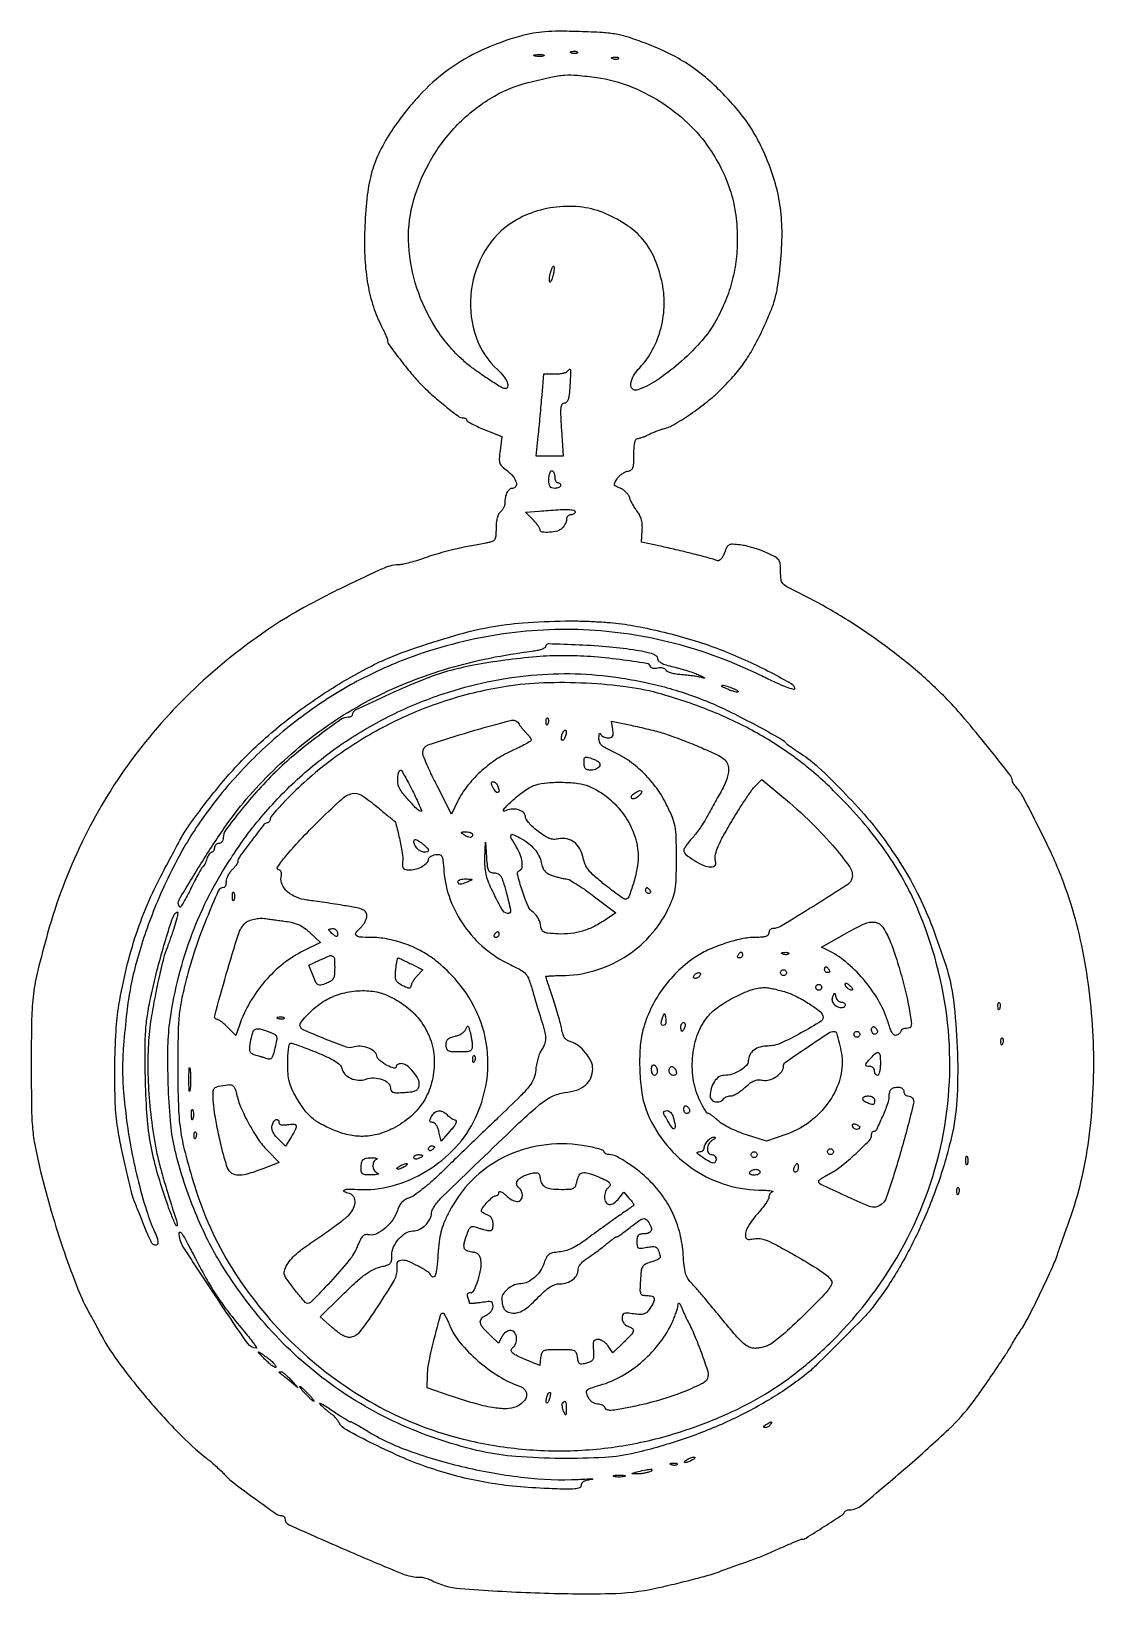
# Model space of a CAD drawing. Extents: x 1 to 363, y 0 to 533.
import ezdxf

# ---------------------------------------------------------------- set-up
doc = ezdxf.new("R2010")
doc.units = 0

msp = doc.modelspace()

# ---------------------------------------------------------------- linework, layer by layer
for points in [[(167.5, 531.116667, 0.040732), (154.126057, 526.269364, 0.050311), (142.691477, 519.57466, 0.04954), (132.689274, 510.637729, 0.037713), (123.59189, 499.088428, 0.032789), (119.409378, 491.88826, 0.045674), (116.72004, 484.942381, 0.040183), (115.122772, 476.972874, 0.018928), (114.287084, 466.5, 0.019786), (114.264508, 456.273417, 0.030212), (115.130319, 447.445562, 0.034374), (116.910242, 439.735758, 0.042489), (119.647386, 432.893496, -0.005729), (120.548628, 431.046709, -0.008), (121.30892, 429.373723, -0.005197), (121.907059, 427.959609, -0.09775), (122, 427.48875, 0.159043), (122.468339, 426.053624, 0.005094), (126.166744, 421.097396, 0.010773), (130.089124, 416.174929, 0.020399), (133.490208, 412.413606, 0.016286), (137.580219, 408.508379, 0.014562), (142.067735, 404.723986, 0.009215), (146.245421, 401.527938, 0.16), (147.852992, 401, -0.065087), (148.291492, 400.942676, -0.08259), (148.663066, 400.774603, -0.098967), (148.911624, 400.525306, -0.147716), (149, 400.232691, 0.267717), (149.228009, 399.837372, 0.010296), (150.76654, 398.989112, 0.015988), (152.708905, 398.047703, 0.010312), (155.013753, 397.076725), (161.027506, 394.688068), (160.400046, 389.958039, 0.016953), (160.116522, 387.073684, 0.101325), (160.323056, 385.585258, 0.120781), (161.084923, 384.423005, 0.028388), (162.886293, 382.925946, -0.061991), (164.82589, 381.08075, -0.101324), (165.879191, 379.079849, -0.201701), (165.712884, 377.645938, -0.27065), (164.606989, 377, 0.174319), (163.580009, 376.630735, 0.099447), (162.738601, 375.594941, 0.074395), (162.184088, 374.004407, 0.046769), (162, 372.040657, -0.07012), (161.890252, 371.261935, -0.044595), (161.559375, 370.40671, -0.044044), (161.074118, 369.608651, -0.061007), (160.5, 369, 0.109647), (159.881539, 368.202545, 0.044947), (159.407444, 366.909361, 0.038426), (159.101244, 365.270858, 0.02699), (159, 363.396607, -0.016918), (158.918653, 360.993125, -0.092843), (158.595358, 359.741726, -0.157323), (157.927323, 359.024729, -0.078397), (156.75, 358.592072, -0.001447), (155.486529, 358.345403, -0.000296), (153.251562, 357.91715, -0.000312), (150.653525, 357.422598, -0.000293), (148, 356.920807, 0.01273), (145.033322, 356.28299, 0.00716), (141.464461, 355.365823, 0.007141), (137.885647, 354.336144, 0.011584), (134.879014, 353.347787, -0.008485), (132.200644, 352.448908, -0.009914), (129.628201, 351.689662, -0.008992), (127.435558, 351.13169, -0.057865), (126.30146, 351, 0.105285), (120.884066, 349.846473, 0.008238), (107.418285, 343.571581, 0.01226), (93.517687, 336.386584, 0.021914), (82.522728, 329.714867, 0.041888), (56.206159, 308.738771, 0.045478), (34.54027, 284.196279, 0.045855), (17.813226, 256.334706, 0.043957), (6.165305, 225.5, 0.007621), (2.803388, 212.764011, 0.029813), (1.321514, 204.767366, 0.02625), (0.709853, 196.183635, 0.004982), (0.573625, 180.5, 0.002745), (0.672151, 165.943664, 0.019006), (1.030629, 158.817978, 0.027357), (1.895181, 152.812307, 0.009356), (3.784811, 144.216356, 0.013012), (7.386514, 130.737993, 0.011015), (11.874253, 116.688088, 0.011008), (16.494533, 104.156035, 0.03393), (20.364825, 96, -0.00198), (21.210561, 94.477111, -0.001484), (22.130215, 92.79375, -0.0015), (22.986464, 91.203971, -0.003438), (23.61966, 90, 0.038619), (29.984519, 79.722589, 0.017607), (39.761861, 67.302624, 0.017635), (50.604338, 55.365496, 0.031711), (60.416697, 46.5, -0.008798), (62.020205, 45.179418, -0.006868), (63.71625, 43.691055, -0.006951), (65.257841, 42.26092, -0.016776), (66.346454, 41.150399, 0.043909), (69.604317, 38.168819, 0.006771), (76.642144, 32.930557, 0.003104), (84.183019, 27.546, 0.154687), (85.90564, 27, -0.075334), (86.323761, 26.936643, -0.088943), (86.678532, 26.752763, -0.100708), (86.915694, 26.479314, -0.129139), (87, 26.158341, 0.295747), (88.505473, 23.835757, 0.002734), (108.142915, 15.180764, 0.005611), (126.926196, 7.273939, 0.097107), (133.423816, 6, -0.044388), (134.162676, 5.934278, -0.023056), (135.066239, 5.728864, -0.022734), (135.981542, 5.43051, -0.032014), (136.763569, 5.076983, 0.103351), (146.82049, 2.156687, 0.010027), (172.290921, 0.713984, 0.012921), (197.860037, 0.440655, 0.05077), (213.5, 2.272632, 0.004301), (220.573187, 3.90386, 0.005273), (227.150891, 5.554078, 0.004984), (232.631396, 7.049173, 0.028038), (235.5, 8.039288, -0.008122), (236.634581, 8.482187, -0.001621), (238.675, 9.233214, -0.001714), (241.056237, 10.091693, -0.001597), (243.5, 10.954466, 0.00295), (245.94376, 11.824682, 0.003147), (248.325, 12.705497, 0.00299), (250.363527, 13.488117, 0.014627), (251.5, 13.971018, -0.003834), (255.508873, 15.777546, -0.00449), (259.339769, 17.427707, -0.001694), (262.798468, 18.867096, -0.098056), (263.469647, 19, 0.141435), (264.669141, 19.346226, 0.002126), (270.875478, 23.29166, 0.002047), (277.063822, 27.29857, 0.148463), (277.833333, 28.217154, -0.109913), (278.047872, 28.516719, -0.063222), (278.414927, 28.770039, -0.058504), (278.869677, 28.941691, -0.06109), (279.345141, 29, 0.175078), (283.728723, 30.58347, 0.005107), (298.99759, 43.535798, 0.010409), (313.359639, 56.506194, 0.041623), (321.276266, 65.312357, 0.009638), (324.314014, 69.48063, 0.003386), (328.517917, 75.576524, 0.002957), (332.558409, 81.597498, 0.017185), (334.559046, 84.855034, -0.006077), (335.27601, 86.082771, -0.003122), (336.202487, 87.604291, -0.003102), (337.17577, 89.158779, -0.004677), (338.04486, 90.5, 0.028478), (340.642214, 94.959822, 0.005613), (344.748531, 103.264487, 0.005624), (348.667611, 111.660236, 0.028287), (350.535557, 116.491643, -0.0044), (351.175435, 118.415037, -0.00196), (352.050636, 120.93817, -0.00194), (352.997682, 123.601159, -0.002625), (353.875541, 126, 0.053823), (360.783482, 153.221483, 0.039522), (362.713684, 184.325664, 0.039041), (359.70961, 215.829325, 0.048113), (351.861671, 244.267404, 0.017673), (348.647911, 251.852593, 0.00726), (343.781274, 261.911312, 0.004956), (338.781618, 271.631824, 0.060055), (336.398408, 275.078741, -0.019174), (335.863052, 275.73196, -0.022739), (335.410782, 276.389162, -0.022349), (335.084196, 276.969492, -0.117511), (335, 277.322793, 0.168195), (334.367765, 279.149094, 0.002038), (326.46922, 289.106187, 0.006667), (318.731699, 298.518954, 0.01713), (312.819873, 305.050737, 0.024864), (301.901549, 315.246774, 0.020055), (289.23382, 325.106309, 0.01977), (275.593159, 334.077209, 0.021978), (261.75, 341.608452, -0.010541), (258.109845, 343.482273, -0.0979), (256.754029, 344.605039, -0.1418), (256.160589, 345.99991, -0.03014), (256, 348.661524, 0.025953), (255.864, 351.279905, 0.134507), (255.343424, 352.617324, 0.111725), (254.167141, 353.627685, 0.015373), (251.25, 355.059896, 0.020255), (249.120857, 355.923031, 0.013918), (246.644986, 356.734745, 0.014052), (244.21398, 357.383714, 0.027571), (242.24357, 357.737468, 0.016162), (239.611351, 357.975513, 0.130491), (238.432913, 357.734609, 0.165015), (237.664152, 356.961455, 0.030018), (236.874391, 355.069522, -0.035708), (236.361889, 353.880008, -0.054978), (235.74086, 352.948555, -0.072993), (235.112376, 352.389302, -0.241501), (234.578145, 352.331639, 0.026414), (232.044435, 353.153301, 0.003218), (226.387834, 354.623846, 0.004154), (220.28349, 356.115073, 0.006569), (215.024211, 357.280945), (208.548423, 358.62748), (208.835333, 362.601178, 0.032684), (208.848321, 364.530361, 0.047635), (208.587975, 366.209636, 0.052034), (208.041251, 367.69364, 0.051587), (207.198682, 369.037438, -0.022749), (206.409185, 370.148869, -0.016392), (205.627748, 371.454387, -0.016611), (204.965354, 372.747612, -0.03412), (204.551992, 373.807284, 0.073677), (204.090334, 374.761033, 0.046173), (203.29958, 375.718798, 0.04537), (202.323516, 376.537039, 0.060992), (201.303922, 377.074549, -0.022221), (199.830294, 377.711106, -0.20295), (199.380462, 378.225911, -0.205396), (199.439887, 378.903519, -0.022807), (200.25409, 380.267265, -0.052192), (200.976006, 381.145296, -0.04078), (201.923159, 381.938002, -0.041992), (202.93943, 382.53538, -0.074873), (203.864599, 382.819551, 0.100543), (204.998641, 383.232167, 0.168015), (205.636982, 384.007954, 0.078182), (205.932574, 385.469597, 0.010874), (206, 388.569551, -0.014453), (206.070318, 391.001674, -0.042071), (206.30783, 392.664195, -0.069813), (206.695336, 393.677088, -0.271671), (207.25, 394.006161, 0.065663), (207.89863, 394.094966, 0.017938), (208.886766, 394.403965, 0.017817), (209.992289, 394.838588, 0.017694), (211.066651, 395.351735, -0.016695), (212.229639, 395.910068, -0.010848), (213.607284, 396.480396, -0.010911), (214.977767, 396.979093, -0.020319), (216.111382, 397.313107, 0.071732), (219.730662, 398.797125, 0.016904), (225.262184, 402.312671, 0.018115), (230.966214, 406.525787, 0.027499), (235.569617, 410.623857, 0.01689), (240.376732, 415.73611, 0.029934), (243.927462, 420.301564, 0.02841), (247.026111, 425.420116, 0.013592), (250.442314, 432.308792, 0.012714), (252.770898, 437.69932, 0.030341), (254.14898, 441.834602, 0.028721), (255.058285, 446.239144, 0.01035), (255.859037, 452.588077, 0.021796), (256.480058, 462.726479, 0.032985), (256.052964, 471.552567, 0.035439), (254.516403, 479.756712, 0.031514), (251.7938, 488, 0.020365), (248.763226, 494.7368, 0.029781), (245.515582, 500.369677, 0.028933), (241.548291, 505.693797, 0.017808), (236.311784, 511.5, 0.024462), (230.34358, 517.086958, 0.031733), (224.334036, 521.561859, 0.031192), (217.722056, 525.297301, 0.022424), (209.931935, 528.655802, 0.012158), (204.11419, 530.699955, 0.034593), (199.94849, 531.738895, 0.029327), (195.317992, 532.281369, 0.006841), (187.5, 532.62794, 0.00669), (180.481912, 532.74893, 0.019822), (175.668674, 532.576632, 0.026112), (171.678781, 532.064609, 0.021617)], [(175.269032, 524.344063, -0.06278), (174.671085, 524.185595, -0.030339), (173.880008, 524.127736, -0.029507), (173.036634, 524.167106, -0.037336), (172.269032, 524.307009, -0.087174), (171.883358, 524.48334, -0.597527), (171.900903, 524.643467, -0.080377), (172.431793, 524.764444, -0.012823), (173.5, 524.805051, -0.014395), (174.580113, 524.787295, -0.052471), (175.257153, 524.684921, -0.333666), (175.386009, 524.52287, -0.31318)], [(186.729167, 525.395833, -0.126455), (186.402231, 525.202593, -0.060344), (185.916927, 525.123424, -0.05415), (185.359369, 525.160852, -0.051402), (184.8125, 525.316886, -0.054073), (184.395823, 525.538436, -0.470617), (184.37858, 525.720685, -0.168741), (184.670344, 525.862007, -0.018894), (185.416667, 525.921053, -0.028489), (186.112848, 525.910055, -0.077125), (186.592839, 525.799335, -0.208169), (186.77538, 525.614691, -0.296942)], [(200.729167, 523.395833, -0.126455), (200.402231, 523.202593, -0.060344), (199.916927, 523.123424, -0.05415), (199.359369, 523.160852, -0.051402), (198.8125, 523.316886, -0.054073), (198.395823, 523.538436, -0.470617), (198.37858, 523.720685, -0.168741), (198.670344, 523.862007, -0.018894), (199.416667, 523.921053, -0.028489), (200.112848, 523.910055, -0.077125), (200.592839, 523.799335, -0.208169), (200.77538, 523.614691, -0.296942)], [(193.332234, 516.972613, -0.055662), (204.369893, 514.097848, -0.049319), (214.990814, 508.775282, -0.049181), (224.392487, 501.457479, -0.054599), (231.82024, 492.675083, -0.0336), (236.09376, 485.30993, -0.04127), (239.012872, 477.917655, -0.041028), (240.690002, 470.109889, -0.032583), (241.245549, 461.5, -0.033172), (240.753101, 454.164019, -0.034126), (239.294963, 447.028397, -0.033674), (236.856446, 440.071128, -0.030576), (233.438143, 433.267368, -0.053042), (228.521901, 426.562641, -0.030342), (221.319225, 419.558101, -0.030357), (213.557466, 413.65644, -0.070634), (206.987542, 410.496046, -0.288598), (205.480921, 410.888133, -0.224077), (204.946772, 412.536317, -0.098337), (205.884585, 415.333311, -0.060867), (207.96472, 418.120499, 0.069458), (212.389331, 424.265666, 0.059381), (215.252257, 431.719454, 0.058167), (216.323461, 439.794299, 0.060969), (215.47441, 447.766576, 0.045063), (212.873616, 455.668898, 0.071938), (209.154174, 461.713124, 0.07135), (203.850324, 466.48898, 0.043582), (196.458576, 470.560739, 0.072686), (188.50016, 472.774185, 0.059306), (179.650599, 472.842156, 0.058892), (170.968508, 470.823585, 0.069289), (163.502588, 466.894474, 0.115702), (154.407868, 456.475031, 0.102378), (150.375687, 442.619426, 0.104338), (152.201341, 428.520893, 0.124965), (159.576548, 417.394023, -0.042478), (161.554236, 415.267189, -0.06869), (162.795005, 413.134932, -0.139393), (162.963888, 411.644654, -0.36691), (162.203662, 411, -0.141764), (160.712412, 411.431481, -0.005701), (155.93498, 414.525464, -0.010942), (151.229467, 417.800172, -0.025048), (147.870281, 420.516376, -0.069048), (138.456164, 431.628143, -0.06225), (132.0226, 445.270448, -0.063457), (129.233473, 459.806031, -0.078098), (130.515032, 473.539901, -0.06405), (136.165404, 487.817017, -0.063236), (145.264095, 500.267859, -0.065108), (156.901565, 509.743881, -0.076182), (170, 515.301566, -0.008207), (177.723065, 517.132664, -0.036237), (182.347389, 517.802927, -0.041142), (186.742277, 517.755723, -0.012651)], [(178.428571, 449.571429, -0.01788), (178.141471, 448.579214, -0.034717), (177.830364, 447.81547, -0.049436), (177.541307, 447.349272, -0.453302), (177.331236, 447.335431, -0.195604), (177.199935, 447.646795, -0.022563), (177.225007, 448.420827, -0.024478), (177.346523, 449.376727, -0.01763), (177.571429, 450.428571, -0.01788), (177.858529, 451.420786, -0.034717), (178.169636, 452.18453, -0.049436), (178.458693, 452.650728, -0.453302), (178.668764, 452.664569, -0.195604), (178.800065, 452.353205, -0.022563), (178.774993, 451.579173, -0.024478), (178.653477, 450.623273, -0.01763)], [(184.161179, 412.001822, -0.011403), (183.922495, 408.994369, -0.051116), (183.564804, 407.26665, -0.108593), (183.030341, 406.338852, -0.211009), (182.263158, 406, 0.260159), (181.484177, 405.565257, 0.111633), (181.084703, 404.400443, 0.038263), (181.01031, 402.043001, 0.004939), (181.287043, 397), (181.870127, 388), (177.290459, 388), (172.71079, 388), (173.396348, 394.75, 0.001512), (173.702424, 397.857045, 0.00084), (174.057768, 401.646875, 0.000838), (174.40458, 405.484243, 0.001356), (174.685292, 408.75), (175.288677, 416), (179.085321, 416, 0.024434), (180.584243, 416.073294, 0.03127), (181.948249, 416.29375, 0.032467), (183.025604, 416.612513, 0.167707), (183.5, 417, -0.091036), (184.036726, 417.593573, -0.577003), (184.333444, 417.470704, -0.045029), (184.384147, 416.250309, -0.00198)], [(179, 381, 0.048028), (179.073693, 380.234582, 0.068025), (179.29375, 379.5875, 0.088204), (179.618118, 379.151477, 0.191087), (180, 379, -0.099038), (180.381638, 378.923658, -0.097945), (180.70625, 378.70625, -0.097945), (180.923658, 378.381638, -0.099038), (181, 378, -0.191087), (180.848523, 377.618118, -0.088204), (180.4125, 377.29375, -0.068025), (179.765418, 377.073693, -0.048028), (179, 377, -0.081208), (178.024683, 377.159458, -0.166173), (177.416667, 377.625, -0.116834), (177.092253, 378.499083, -0.030703), (177, 380, -0.031626), (177.072766, 381.149251, -0.048861), (177.29375, 382.11875, -0.06271), (177.615738, 382.790443, -0.254951), (178, 383, -0.191087), (178.381882, 382.848523, -0.088204), (178.70625, 382.4125, -0.068025), (178.926307, 381.765418, -0.048028)], [(186, 369, -0.148195), (185.884432, 368.618646, -0.098894), (185.559375, 368.29375, -0.082425), (185.073457, 368.074694, -0.064853), (184.5, 368, 0.103894), (183.927643, 367.879773, 0.098961), (183.440625, 367.538393, 0.09673), (183.114249, 367.028401, 0.094386), (183, 366.428571, -0.072518), (182.897163, 365.72325, -0.038733), (182.580357, 364.899107, -0.03757), (182.118196, 364.091033, -0.047729), (181.571429, 363.428571, -0.133036), (179.90238, 362.470988, -0.048497), (177.18853, 362.034579, -0.050777), (174.715386, 362.130936, -0.373662), (174, 362.954545, 0.136246), (173.857162, 363.469007, 0.021084), (173.26826, 364.360433, 0.022191), (172.462769, 365.376413, 0.01767), (171.50897, 366.400121), (169.017941, 368.89115), (173.75897, 369.265327, -0.003925), (180.074395, 369.71391, -0.021187), (183.513788, 369.785098, -0.03702), (185.4986, 369.594613, -0.365343)], [(200.796534, 330.966281, -0.019254), (209.18427, 329.584761, -0.013044), (218.620899, 327.396814, -0.012958), (228.037337, 324.690787, -0.017586), (236.373739, 321.733308, -0.013054), (244.794172, 318.151438, -0.01423), (252.77387, 314.230091, -0.007898), (259.618405, 310.48193, -0.21852), (260.783021, 308.863359, -0.558819), (260.373488, 308.485601, -0.021825), (258.005859, 309.264333, -0.018044), (254.473998, 310.747142, -0.006181), (249.465302, 313.141562, 0.051145), (219.801689, 324.175092, 0.052952), (188.862565, 328.79074, 0.052879), (157.605037, 326.807235, 0.050736), (127, 318.32333, 0.037085), (108.293647, 309.380683, 0.034706), (90.671792, 297.595728, 0.034294), (74.649611, 283.332001, 0.034202), (60.712119, 267, 0.035627), (50.971096, 251.696878, 0.028245), (42.634164, 233.949156, 0.028502), (36.437374, 215.600023, 0.039109), (33.139418, 198.5, 0.007613), (32.039411, 187.209371, 0.020208), (31.703277, 179.111427, 0.021909), (32.033352, 171.392415, 0.010415), (33.099643, 161.5, 0.016005), (34.743431, 151.327675, 0.013684), (37.108433, 140.730872, 0.014103), (39.847733, 131.027845, 0.029998), (42.618769, 123.739805, -0.026084), (43.561619, 121.317247, -0.104677), (43.735824, 119.745822, -0.342116), (43.199273, 119.178416, -0.178781), (42.189589, 119.382827, -0.128881), (41.714456, 119.881856, -0.010568), (40.870976, 121.488708, -0.013619), (39.944885, 123.481543, -0.01006), (39.025569, 125.732963, 0.001), (38.113548, 128.087538, 0.00106), (37.20944, 130.393433, 0.001009), (36.422471, 132.376386, 0.004856), (35.961217, 133.5, -0.03863), (34.864625, 136.786801, -0.004351), (33.024071, 144.437142, -0.005778), (31.254715, 152.506958, -0.011203), (30.060566, 159, -0.031126), (29.228853, 167.525988, -0.011157), (29.073751, 179.73883, -0.011267), (29.469502, 192.045461, -0.027989), (30.464324, 201, -0.017824), (33.052194, 213.620403, -0.021226), (36.414612, 225.298582, -0.021898), (40.648974, 236.327611, -0.021576), (45.85061, 247, 0.000774), (47.519871, 250.091406, 0.000781), (49.174223, 253.178125, 0.00076), (50.606839, 255.871033, 0.003172), (51.457072, 257.5, -0.036756), (54.034612, 261.721248, -0.007747), (59.177466, 268.669765, -0.008604), (64.911302, 275.909197, -0.014466), (70, 281.758168, -0.031672), (83.145099, 294.315713, -0.026689), (98.518786, 305.902626, -0.027199), (114.63619, 315.522426, -0.038297), (130, 322.1483, -0.011595), (144.993035, 326.908381, -0.025486), (156.693148, 329.688292, -0.026911), (168.214413, 331.176988, -0.014483), (182.526234, 331.831897, -0.00957), (186.965966, 331.82135, -0.006457), (192.028957, 331.646965, -0.006505), (196.922598, 331.351259, -0.012844)], [(206.75, 321.909838, -0.009921), (210.349671, 321.238934, -0.042007), (212.450399, 320.616461, -0.082502), (213.606188, 319.928871, -0.220864), (214, 319.080835, 0.193506), (214.328456, 318.263918, 0.080421), (215.295261, 317.535452, 0.048257), (216.960941, 316.853126, 0.01598), (219.516179, 316.172309, -0.010996), (221.865069, 315.571477, -0.008861), (224.361916, 314.82601, -0.008976), (226.643844, 314.055057, -0.022627), (228.266179, 313.39007, -0.004131), (229.733585, 312.694732, -0.099963), (230.092556, 312.421818, -0.72295), (230.026493, 312.30918, -0.012162), (229, 312.555909, 0.022559), (227.740694, 312.831041, 0.008403), (225.950137, 313.107491, 0.008306), (223.9852, 313.343958, 0.009947), (222.128126, 313.498941, -0.02538), (220.397527, 313.697297, -0.031138), (218.812608, 314.063588, -0.032477), (217.556352, 314.528301, -0.150619), (216.980484, 315.031578, 0.121893), (216.530894, 315.471591, 0.071019), (215.829115, 315.760262, 0.064127), (214.993665, 315.861312, 0.062097), (214.150305, 315.749557, -0.043994), (213.341131, 315.612449, -0.061328), (212.608194, 315.643681, -0.078047), (212.056373, 315.82708, -0.195536), (211.785483, 316.143552, 0.280554), (210.339611, 317.366347, 0.006605), (201.177929, 318.673757, 0.014415), (191.280803, 319.663885, 0.017702), (182, 319.993328, 0.020721), (172.772843, 319.611522, 0.012785), (161.972266, 318.436568, 0.012807), (151.304651, 316.720066, 0.021739), (142.5, 314.671292, 0.028677), (134.148231, 311.815888, 0.010611), (122.731451, 306.88102, 0.003573), (111.027755, 301.423094, 0.289528), (110, 299.796998, -0.165785), (109.896341, 299.492961, -0.095435), (109.6032, 299.234118, -0.076401), (109.165861, 299.059166, -0.05707), (108.649191, 299, 0.154245), (106.123053, 298.201721, 0.006802), (98.569936, 292.743562, 0.012478), (90.866666, 286.711579, 0.019943), (84.634768, 281.144083, 0.016017), (78.1406, 274.443219, 0.015302), (71.985417, 267.239979, 0.01018), (66.880114, 260.6092, 0.160297), (66, 257.934488, -0.075982), (65.887034, 257.195406, -0.08929), (65.559375, 256.568256, -0.100738), (65.072042, 256.149007, -0.128104), (64.5, 256, 0.099038), (63.927543, 255.885486, 0.097945), (63.440625, 255.559375, 0.097945), (63.114514, 255.072457, 0.099038), (63, 254.5, -0.060283), (62.930588, 253.926381, -0.079016), (62.726045, 253.440625, -0.097128), (62.423094, 253.115365, -0.15811), (62.067388, 253, 0.184026), (61.660272, 252.844908, 0.053676), (61.202468, 252.339063, 0.04609), (60.769937, 251.611268, 0.035417), (60.432606, 250.75, -0.020117), (60.112186, 249.85198, -0.022329), (59.730326, 249.014062, -0.022393), (59.343862, 248.334423, -0.097924), (59.027888, 248, 0.108206), (58.63206, 247.563605, 0.004203), (57.559505, 245.658277, 0.007316), (56.334769, 243.36033, 0.00508), (55.015697, 240.730306, -0.007106), (53.715789, 238.16448, -0.012285), (52.552996, 236.074476, -0.006302), (51.548947, 234.417876, -0.482656), (51.279615, 234.387051, -0.342921), (50.971058, 236.848835, -0.005244), (58.914252, 249.906622, -0.013563), (67.356127, 262.676605, -0.026914), (74.842635, 272.222772, -0.046029), (94.695365, 291.089177, -0.048812), (117.297009, 305.588585, -0.047616), (142.793318, 315.70371, -0.04014), (171.25, 321.539916, 0.021293), (173.070153, 321.842303, 0.032918), (174.604688, 322.271995, 0.034897), (175.721274, 322.75544, 0.280107), (176, 323.213938, -0.42213), (176.907818, 324.097613, -0.003858), (187.316294, 323.736623, -0.01165), (197.847404, 323.043906, -0.018863)], [(200.756582, 312.521466, -0.013035), (209.47649, 310.964726, -0.016846), (217.380026, 309.060537, -0.017271), (224.97459, 306.67251, -0.014982), (232.760398, 303.660291, -0.016629), (239.190056, 300.693079, -0.006925), (247.670208, 296.283918, -0.003381), (256.086631, 291.685101, -0.094336), (258, 290.089912, 0.06345), (258.381922, 289.729565, 0.003769), (259.675, 288.802373, 0.005626), (261.239851, 287.724243, 0.004117), (263, 286.561472, -0.043838), (268.922789, 281.93447, -0.012718), (277.201744, 273.805805, -0.013299), (285.440114, 264.828943, -0.02407), (291.614623, 257, -0.017294), (298.202623, 247.055224, -0.024488), (303.306364, 237.74683, -0.02275), (307.734813, 227.475756, -0.012358), (312.279146, 214.5, -0.0476), (314.893076, 202.645428, -0.020493), (316.203002, 186.492851, -0.020563), (316.183681, 170.129255, -0.042926), (314.556946, 157.5, -0.028726), (310.126745, 141.575475, -0.025154), (303.732217, 125.522482, -0.025579), (295.908128, 110.512822, -0.033438), (287.19049, 97.729664, -0.027232), (284.278279, 94.408056, -0.002355), (276.362579, 86.390071, -0.002466), (268.394701, 78.473389, -0.025074), (264.910963, 75.373842, -0.033456), (252.715297, 66.84858, -0.027478), (238.678599, 59.393038, -0.026138), (223.154043, 53.173465, -0.023464), (206.5, 48.350878, -0.0449), (196.063999, 46.824764, -0.016228), (181.068539, 46.479594, -0.016475), (165.801897, 47.127052, -0.035948), (154.219651, 48.844327, -0.049787), (126.868167, 57.86438, -0.053142), (102.476279, 71.967503, -0.052859), (81.496934, 90.971367, -0.048325), (64.249028, 114.5, -0.023577), (59.725641, 123.00403, -0.017137), (55.478302, 132.845381, -0.017074), (51.89353, 143.011187, -0.022569), (49.371916, 152.5, -0.032822), (48.02091, 161.500382, -0.012613), (47.285679, 174.130012, -0.012656), (47.189028, 186.82301, -0.03147), (47.936631, 196.076645, -0.026602), (50.883682, 210.863419, -0.027736), (55.353975, 225.044261, -0.028077), (61.304927, 238.479277, -0.028846), (68.676292, 251.037594, -0.002097), (72.052278, 256.050899, -0.009791), (74.065505, 258.89231, -0.011712), (76.022213, 261.416458, -0.003906), (79, 265.01953, -0.034806), (92.10686, 278.588852, -0.034488), (107.007674, 290.254063, -0.034403), (123.407965, 299.785752, -0.034247), (140.984763, 306.994938, -0.027791), (155.952463, 311.060032, -0.029366), (171.006137, 313.349226, -0.02984), (185.99181, 313.836966, -0.030878)], [(162.417328, 309.504957, 0.037739), (142.590447, 304.846279, 0.038117), (123.757808, 297.271365, 0.038233), (106.346364, 286.951282, 0.038485), (90.75, 274.120703, 0.007524), (87.397143, 270.801283, 0.011161), (84.570312, 267.785334, 0.006495), (82.307401, 265.193405, 0.178031), (82, 264.357432, -0.071145), (81.925811, 263.838675, -0.086547), (81.709619, 263.398746, -0.100304), (81.388435, 263.104632, -0.136206), (81.011469, 263, 0.23042), (79.884668, 262.45161, 0.004012), (75.615089, 256.915024, 0.005104), (71.519842, 251.399424, 0.158422), (71, 249.799917, -0.133836), (70.883433, 249.372232, -0.022024), (70.4125, 248.647476, -0.022865), (69.765754, 247.82437, -0.018425), (69, 247, 0.043841), (68.234602, 246.087166, 0.036641), (67.5875, 245, 0.038133), (67.142753, 243.910044, 0.077955), (67, 243, -0.039248), (66.939792, 242.234166, -0.058406), (66.758319, 241.5875, -0.076804), (66.492177, 241.147089, -0.222022), (66.177255, 241, 0.296265), (64.312265, 239.78861, 0.008155), (60.34461, 230.466151, 0.016045), (56.461208, 219.957703, 0.0174), (53.373467, 209.5, 0.011947), (51.774444, 202.62163, 0.027051), (50.973885, 197.340104, 0.019876), (50.620629, 191.105017, 0.004008), (50.522534, 180, 0.007784), (50.714197, 167.006719, 0.027062), (51.422163, 158.641153, 0.029125), (53.001846, 150.717012, 0.010112), (56.169474, 139.5, 0.065655), (68.943952, 111.392175, 0.059316), (88.940418, 86.470666, 0.059139), (114.294261, 66.875587, 0.064447), (142.827404, 54.436236, 0.037688), (162.777289, 50.245306, 0.037751), (183.119044, 49.099778, 0.037772), (203.390945, 51.025692, 0.037823), (223.132878, 55.979224, 0.024332), (237.846471, 61.687846, 0.031306), (250.70293, 68.403124, 0.032052), (262.377447, 76.528333, 0.027654), (273.538944, 86.464752, 0.073446), (298.102404, 119.354497, 0.077848), (311.503701, 157.303659, 0.078188), (312.627501, 197.389593, 0.07502), (301.474606, 236.5, 0.027064), (296.520834, 245.976751, 0.023816), (290.373054, 255.290988, 0.022213), (282.92692, 264.585285, 0.017381), (274.071385, 274.003465, 0.03416), (261.790735, 284.625986, 0.03335), (248.082719, 293.571019, 0.031891), (232.722895, 300.947593, 0.026124), (215.5, 306.880136, 0.036618), (203.947059, 309.29778, 0.020923), (189.745158, 310.59727, 0.020739), (175.170331, 310.712923, 0.03046)], [(241.477174, 307.860432, -0.412762), (241.484767, 307.646296, -0.233217), (241.21932, 307.544837, -0.04614), (240.407685, 307.697041, -0.014461), (239.227174, 308.070651, -0.012144), (237.990378, 308.535783, -0.018732), (236.947982, 309.003116, -0.013593), (236.136229, 309.432042, -0.270714), (236, 309.665213, -0.485198), (236.386189, 309.969494, -0.020542), (238.311569, 309.42162, -0.026395), (240.291206, 308.651323, -0.082328)], [(176.683114, 296.8125, -0.054073), (176.461564, 296.395823, -0.470617), (176.279315, 296.37858, -0.168741), (176.137993, 296.670344, -0.018894), (176.078947, 297.416667, -0.028489), (176.089945, 298.112848, -0.077125), (176.200665, 298.592839, -0.208169), (176.385309, 298.77538, -0.296942), (176.604167, 298.729167, -0.126455), (176.797407, 298.402231, -0.060344), (176.876576, 297.916927, -0.05415), (176.839148, 297.359369, -0.051402)], [(215.5, 293.74022, -0.015026), (218.006628, 292.934653, -0.005217), (221.571439, 291.627604, -0.005177), (225.4701, 290.105492, -0.006003), (229.147452, 288.574174, -0.007172), (234.121427, 286.347386, -0.049154), (236.428662, 284.984661, -0.103544), (237.619421, 283.66132, -0.095446), (238.223165, 281.932837, -0.069884), (238.233139, 280.321065, -0.04128), (237.820222, 278.438029, -0.033726), (236.987338, 276.263664, -0.019262), (235.708732, 273.757452, 0.000593), (234.426176, 271.459633, 0.000431), (233.003879, 268.899155, 0.000435), (231.658095, 266.466508, 0.000953), (230.633018, 264.601373, -0.018063), (229.616721, 262.893376, -0.011507), (228.318762, 260.979311, -0.01156), (226.957273, 259.158377, -0.020999), (225.75, 257.745618, 0.01797), (224.698004, 256.529554, 0.022173), (223.811449, 255.321024, 0.021276), (223.167548, 254.261369, 0.129288), (223.012379, 253.644245, 0.227629), (223.701688, 252.247517, 0.027272), (226.601132, 250.220232, 0.031568), (229.8044, 248.50117, 0.107771), (232.102553, 248, 0.053034), (233.186744, 248.115323, 0.20253), (233.731498, 248.497356, 0.158508), (233.913978, 249.226744, 0.029918), (233.734931, 250.606289, -0.11312), (233.799319, 252.374501, -0.036111), (234.667358, 254.877094, -0.02418), (236.353989, 258.329703, -0.007484), (239.216892, 263.356289, -0.006493), (241.669788, 267.396102, -0.007696), (244.094699, 271.145702, -0.006808), (246.228296, 274.243925, -0.047857), (247.424488, 275.62908), (249.651899, 277.758161), (255.07595, 273.279866, -0.017051), (265.366669, 264.176021, -0.025166), (273.691085, 255.454331, -0.023274), (279.583433, 247.943623, -0.222169), (280.299883, 244.038754, -0.187339), (278.868881, 242.060195, -0.003269), (267.502616, 234.811434, -0.004081), (256.215233, 227.844218, -0.137061), (253.193378, 227, 0.12489), (252.738251, 226.884517, 0.100781), (252.350555, 226.559375, 0.090358), (252.090002, 226.073018, 0.078055), (252, 225.5, -0.189389), (251.7259, 224.802314, -0.126276), (250.994742, 224.332753, -0.063523), (249.660321, 224.07226, -0.016479), (247.468455, 224, 0.053181), (242.688054, 223.490101, 0.027308), (236.870263, 221.897952, 0.027132), (231.124892, 219.629907, 0.043129), (226.53093, 217.02128, 0.044864), (220.650761, 212.145308, 0.042619), (215.622629, 206.219534, 0.042834), (211.694657, 199.558871, 0.04642), (209.082383, 192.5, 0.049926), (208.091123, 186.430803, 0.025383), (208.003093, 178.689924, 0.025367), (208.694245, 171.040263, 0.053945), (210.154667, 165.287513, 0.076099), (216.185958, 154.46193, 0.072904), (225.256421, 145.753515, 0.073202), (236.407941, 140.041938, 0.077789), (248.5, 137.942145, -0.008172), (250.720837, 137.868797, -0.019305), (252.370313, 137.723328, -0.041922), (253.241071, 137.537404, -0.707853), (253.25, 137.337719, 0.081701), (252.772117, 137.046978, 0.064629), (252.367188, 136.596416, 0.065104), (252.093323, 136.061265, 0.085956), (252, 135.522422, -0.119174), (251.833004, 134.831733, -0.023373), (251.192187, 133.715625, -0.023592), (250.30277, 132.456813, -0.019958), (249.25, 131.212479, 0.017772), (246.93821, 128.50413, 0.033591), (245.308623, 126.14185, 0.042493), (244.317287, 124.09893, 0.09197), (244, 122.388569, 0.106), (244.164083, 121.623291, 0.20669), (244.616311, 121.209758, 0.111042), (245.470815, 121.113726, 0.022036), (247.001132, 121.350226, -0.092691), (249.007965, 121.375397, -0.051503), (251.370915, 120.708116, -0.029415), (254.660623, 119.171611, -0.006718), (260.026405, 116.175828, -0.005021), (267.859233, 111.558186, -0.033032), (271.593031, 108.955429, -0.082156), (273.246411, 107.115506, -0.27769), (273.287296, 105.565732, -0.063084), (270.8547, 102.30773, -0.00699), (264.297399, 95.696942, -0.008666), (257.515472, 89.274921, -0.034368), (253.027494, 85.703891, -0.0487), (251.849141, 85.05083, -0.02914), (250.343835, 84.500518, -0.02898), (248.766115, 84.123974, -0.044113), (247.363664, 84, -0.104088), (245.289512, 84.436516, -0.07745), (243.313509, 85.701532, -0.035296), (240.715453, 88.347861, -0.005028), (235.83617, 94.193061, 0.002305), (232.489697, 98.246689, 0.002838), (229.328938, 101.996136, 0.002348), (226.641063, 105.118332, 0.020666), (225.390002, 106.443061, -0.074541), (224.324542, 107.846577, -0.059238), (223.614135, 109.614017, -0.038713), (223.141153, 112.121275, -0.011496), (222.805586, 116.010084, 0.045622), (221.714829, 123.024465, 0.045868), (219.371036, 129.711465, 0.04608), (215.859986, 135.831047, 0.046951), (211.306903, 141.162501, 0.023979), (207.524794, 144.49443, 0.025791), (203.528807, 147.363422, 0.025703), (199.898938, 149.440387, 0.117619), (197.552917, 150, -0.070069), (196.996896, 150.078305, -0.06587), (196.471351, 150.30758, -0.070255), (196.054628, 150.646779, -0.106795), (195.81764, 151.04708, 0.233022), (195.362857, 151.507146, 0.014579), (193.48721, 152.09588, 0.019089), (191.118004, 152.667674, 0.012825), (188.374382, 153.147096, 0.073496), (174.493784, 153.155671, 0.079938), (161.629414, 149.096505, 0.081012), (150.822406, 141.268855, 0.078304), (142.913227, 130.329044, 0.019223), (141.246657, 126.707089, 0.03504), (140.214601, 123.621233, 0.033239), (139.591335, 120.313592, 0.015494), (139.204113, 115.964955, -0.012021), (138.831409, 111.422526, -0.053383), (138.267038, 108.807685, -0.322684), (137.571795, 108.303656, -0.302695), (136.833333, 108.792595, 0.152418), (135.74736, 110.080308, 0.018934), (132.546982, 111.954655, 0.021391), (129.190548, 113.572573, 0.10195), (127.116082, 114, 0.061268), (126.041464, 113.867824, 0.179363), (125.43514, 113.453266, 0.140343), (125.158659, 112.664801, 0.032818), (125.168871, 111.25, -0.15213), (124.230426, 107.225941, -0.013652), (118.673602, 98.330305, -0.012339), (112.624433, 89.681551, -0.188924), (109.597301, 87.773849, -0.107365), (108.344527, 87.805209, -0.058625), (106.897098, 88.343512, -0.043321), (105.204694, 89.403989, -0.019872), (103.188188, 91.055047), (99.010141, 94.76274), (105.865347, 101.439353, -0.006458), (111.355478, 106.649984, -0.029941), (114.736859, 109.420943, -0.050635), (117.469024, 111.005136, -0.05498), (120.39034, 111.955181, 0.034238), (122.075279, 112.426986, 0.135423), (122.948707, 113.038324, 0.137725), (123.377054, 114.00482, 0.035879), (123.5, 115.715959, -0.105543), (124.101011, 118.531473, -0.073411), (125.853419, 121.282553, -0.076296), (128.235851, 123.308739, -0.139002), (130.674314, 124, 0.117228), (132.81025, 124.507763, 0.074005), (134.913598, 125.992042, 0.074904), (136.468962, 128.00024, 0.128062), (137, 130.0396, -0.118518), (137.246826, 131.066274, -0.029341), (138.128966, 132.569998, -0.028363), (139.372215, 134.219365, -0.025097), (140.84329, 135.7896, -0.000694), (165.905347, 159.917948, -0.015342), (173.426998, 166.70835, -0.057154), (177.991926, 169.761418, -0.09114), (182.473313, 171.115935, 0.052394), (186.55696, 172.013852, 0.09595), (189.516897, 173.679021, 0.114818), (191.305977, 176.089961, 0.099659), (191.966731, 179.173275, 0.11735), (191.381187, 181.77723, 0.055688), (189.52594, 184.696787, 0.055407), (187.045577, 187.164051, 0.106941), (184.54675, 188.398911, -0.072042), (183.327085, 188.899888, -0.103058), (182.465248, 189.685191, -0.080671), (181.854767, 190.900688, -0.030183), (181.39215, 192.758059, 0.017756), (180.968185, 194.660545, 0.005796), (180.211159, 197.435068, 0.005768), (179.298416, 200.499386, 0.006477), (178.348348, 203.425152, -0.001333), (177.448214, 206.10306, -0.002089), (176.689827, 208.411465, -0.000543), (176.038457, 210.429894, -0.077926), (176, 210.675152, -0.391313), (176.121284, 210.806393, -0.003691), (177.542188, 210.908063, -0.009647), (179.236958, 210.983963, -0.0058), (181.25, 211.011869, 0.070258), (192.325943, 212.601479, 0.068), (202.662917, 217.200607, 0.068359), (211.34116, 224.376467, 0.072351), (217.568496, 233.5, 0.021787), (219.2324, 237.318849, 0.050384), (220.055837, 240.333326, 0.035184), (220.412058, 244.046804, 0.006324), (220.5, 251, 0.006262), (220.410121, 258.176799, 0.039138), (220.031801, 261.826735, 0.053098), (219.125142, 264.89166, 0.017225), (217.160094, 269.197255, 0.041119), (213.760916, 274.806734, 0.040048), (209.462384, 279.83778, 0.040884), (204.51564, 284.021102, 0.047571), (199.18824, 287.108145, -0.014893), (196.436819, 288.470982, -0.068452), (194.997946, 289.512112, -0.117802), (194.294493, 290.601877, -0.092811), (194.078947, 291.994148, -0.018984), (194.141026, 292.886455, -0.082038), (194.282867, 293.396718, -0.421982), (194.466852, 293.461249, -0.183514), (194.662281, 293.25, 0.11933), (195.004632, 292.771533, 0.06359), (195.614865, 292.367188, 0.057717), (196.382926, 292.093011, 0.056953), (197.196833, 292, 0.065044), (198.216166, 292.133167, 0.201308), (198.754553, 292.548532, 0.139678), (198.948413, 293.344811, 0.026751), (198.809986, 294.841287), (198.392974, 297.682574), (204.446487, 296.432718, -0.005303), (207.128484, 295.84925, -0.003529), (210.190531, 295.126231, -0.003553), (213.152137, 294.382489, -0.006939)], [(169.125, 293.875, -0.01911), (169.840931, 293.102147, -0.023888), (170.441322, 292.330469, -0.023168), (170.873844, 291.651358, -0.140057), (170.973116, 291.25, -0.253635), (170.737729, 290.850664, -0.007863), (169.034356, 289.862547, -0.013632), (166.917572, 288.75334, -0.008803), (164.410834, 287.579946, 0.044571), (158.852882, 284.47632, 0.037263), (153.566137, 280.263266, 0.038101), (149.1021, 275.445309, 0.055126), (146.017192, 270.535513), (143.843159, 266.044562), (138.92158, 275.653102, -0.006705), (137.036421, 279.458474, -0.00913), (135.445714, 282.942668, -0.006487), (134.212242, 285.884229, -0.096316), (134, 286.975801, -0.322424), (135.907536, 289.626404, -0.009176), (150.002075, 294.061277, -0.008965), (164.242721, 297.980471, -0.373779), (166.875, 296.660652, 0.058931), (167.136204, 296.191875, 0.013336), (167.690625, 295.466723, 0.013636), (168.379699, 294.659654, 0.012859)], [(182.6, 292.4, -0.03436), (182.316012, 291.78902, -0.066301), (181.996127, 291.355957, -0.11331), (181.69517, 291.160268, -0.291964), (181.452923, 291.213744, -0.168083), (181.304005, 291.520191, -0.04665), (181.289877, 292.062207, -0.041541), (181.389096, 292.717782, -0.033304), (181.6, 293.4, -0.03436), (181.883988, 294.01098, -0.066301), (182.203873, 294.444043, -0.11331), (182.50483, 294.639732, -0.291964), (182.747077, 294.586256, -0.168083), (182.895995, 294.279809, -0.04665), (182.910123, 293.737793, -0.041541), (182.810904, 293.082218, -0.033304)], [(194.33222, 282.423367, -0.124884), (193.947409, 281.87848, -0.064199), (193.243521, 281.418114, -0.057661), (192.348806, 281.105852, -0.055205), (191.393011, 281, -0.050127), (190.203802, 281.119524, -0.150218), (189.494386, 281.505743, -0.147157), (189.115856, 282.2296, -0.047438), (189, 283.44798, -0.030271), (189.08595, 284.866364, -0.255014), (189.445528, 285.369582, -0.18322), (190.154452, 285.432531, -0.015394), (191.939208, 284.871347, -0.034379), (193.180843, 284.340295, -0.081143), (193.989103, 283.744991, -0.12495), (194.362586, 283.100829, -0.162207)], [(130.5, 274, -0.004886), (131.819317, 271.315196, -0.008469), (132.855412, 269.05625, -0.00321), (133.672951, 267.158027, -0.536943), (133.568222, 267, -0.200321), (132.233973, 267.556904, -0.013157), (129.316056, 270.666127, -0.017026), (126.617835, 273.913436, -0.106993), (125.693403, 275.846452, -0.053501), (125.483127, 277.50635, -0.048085), (125.616516, 279.235526, -0.052375), (126.006288, 280.602627, -0.306162), (126.594417, 281, -0.269836), (126.812477, 280.873078, -0.00191), (127.898613, 278.94375, -0.006542), (129.121161, 276.683564, -0.004058)], [(159.654923, 275.456872, -0.055992), (160.032691, 274.004946, -0.361711), (159.664721, 273.406743, -0.309262), (158.922427, 273.615919, -0.05126), (158.045837, 274.914354, -0.022949), (157.588123, 275.872865, -0.094233), (157.453443, 276.499497, -0.221298), (157.607864, 276.853066, -0.182858), (157.996201, 277, -0.123616), (158.447994, 276.886569, -0.064425), (158.92341, 276.546706, -0.057995), (159.349127, 276.047008, -0.055897)], [(190.620317, 275.514175, -0.073439), (197.258712, 271.5133, -0.067846), (202.664212, 265.667738, -0.069347), (206.212784, 258.72233, -0.083663), (207.428571, 251.507232, -0.04733), (207.033093, 247.338665, -0.026076), (205.808272, 242.362005, -0.0179), (204.262558, 237.838293, -0.310911), (203.044752, 237, -0.151134), (202.528921, 237.159563, -0.004313), (200.613554, 238.494315, -0.008388), (198.378533, 240.137698, -0.00563), (195.877459, 242.087031, -0.012544), (192.52507, 244.901541, -0.043584), (190.577063, 246.950282, -0.063078), (189.411639, 248.863574, -0.054381), (188.687628, 251.104845, 0.073561), (187.545583, 254.227112, 0.105308), (185.635924, 256.460771, 0.115629), (183.128329, 257.590712, 0.102691), (180.262426, 257.557638, -0.066472), (178.656461, 257.423299, -0.077066), (177.155289, 257.732482, -0.055879), (175.47131, 258.584904, -0.018764), (173.221785, 260.183257, -0.024271), (171.605585, 261.555132, -0.029607), (170.240149, 262.993897, -0.030523), (169.263705, 264.308022, -0.145515), (169, 265.194948, 0.220474), (168.344291, 266.609706, 0.11335), (166.571758, 267.52587, 0.089501), (164.176489, 267.700519, 0.086782), (161.843141, 267.032404, -0.404575), (161.532395, 267.134309, -0.28682), (161.561279, 267.525923, -0.036321), (162.57145, 268.713441, -0.009793), (164.341297, 270.442438, -0.019934), (166.426682, 272.250445, -0.018832), (168.688332, 273.922953, -0.01918), (170.801551, 275.250007, -0.060197), (172.341297, 275.904877, -0.049244), (176.57689, 276.690841, -0.026615), (181.882594, 276.85987, -0.026435), (187.018145, 276.477961, -0.067274)], [(118.451071, 268.5, 0.001489), (120.32836, 266.931388, 0.002025), (122.031952, 265.528125, 0.001337), (123.470121, 264.359636, 0.022933), (123.959481, 264, -0.183341), (124.84855, 262.755243, -0.00914), (126.058881, 257.794196, -0.014728), (127.018691, 252.845125, -0.058108), (127.161228, 249.75, 0.033387), (127.156204, 248.235149, 0.175393), (127.483218, 247.484167, 0.174752), (128.215926, 247.114881, 0.033095), (129.734116, 247.031803, 0.069037), (131.892467, 247.356581, 0.061978), (133.967702, 248.261032, 0.069667), (135.498268, 249.483416, 0.191742), (136, 250.743665, -0.191989), (136.169419, 251.168622, -0.064037), (136.697986, 251.599715, -0.052675), (137.466603, 251.971969, -0.039242), (138.376122, 252.22107, -0.084729), (139.742683, 252.248171, -0.245414), (140.483399, 251.707488, -0.088227), (140.888842, 250.312963, -0.00671), (141.256642, 246.391548, 0.070619), (143.401837, 236.847875, 0.063621), (148.163563, 227.902818, 0.062784), (155.093498, 220.338381, 0.065285), (163.598787, 214.846379, -0.014087), (167.441925, 212.88866, -0.089795), (169.138989, 211.520722, -0.092918), (170.222099, 209.663456, -0.015613), (171.489418, 205.726505, 0.001575), (172.27488, 203.029098, 0.001189), (173.154222, 200.070333, 0.001202), (173.993814, 197.293992, 0.002783), (174.640631, 195.215053, -0.01551), (175.659816, 191.619086, -0.067028), (175.905916, 189.417244, -0.092988), (175.522626, 187.601069, -0.046685), (174.422027, 185.521342, 0.052976), (173.79329, 184.296319, 0.023077), (173.213545, 182.559623, 0.022527), (172.762223, 180.640694, 0.027884), (172.523922, 178.82075, -0.073956), (171.875618, 175.949782, -0.074653), (170.420974, 173.401886, -0.031457), (167.359974, 169.986174, -0.00331), (159.663502, 162.514224, 0.000332), (154.326437, 157.394248, 0.000276), (148.659138, 151.944213, 0.000279), (143.475986, 146.948674, 0.000758), (139.811606, 143.402246, -0.012395), (136.792322, 140.613256, -0.014157), (133.766534, 138.102359, -0.013372), (131.094952, 136.123138, -0.074118), (129.5, 135.327137, 0.053886), (128.067649, 134.683, 0.070494), (126.944577, 133.791354, 0.066973), (126.073292, 132.584397, 0.043117), (125.391787, 130.996174, -0.073013), (123.775514, 127.773913, -0.060579), (121.209707, 124.916612, -0.065802), (118.343544, 123.01134, -0.161089), (115.864852, 122.67259, 0.08415), (114.547139, 122.693288, 0.155551), (113.597357, 122.221743, 0.088314), (112.759661, 121.061087, 0.015886), (111.675151, 118.614397, -0.075399), (108.881072, 113.910357, -0.01588), (102.572063, 106.691583, -0.008486), (95.75769, 99.621409, -0.41807), (93.989641, 99.630472, -0.019804), (93.48174, 100.193355, -0.002124), (92.362386, 101.548915, -0.002611), (91.044228, 103.176376, -0.002098), (89.642843, 104.940304, -0.010982), (87.602544, 107.651103, -0.081526), (86.887332, 109.092699, -0.14088), (86.865051, 110.335161, -0.05578), (87.493972, 111.940304, -0.049819), (88.932516, 114.114899, -0.041994), (90.850745, 116.101356, -0.024991), (93.864094, 118.483594, -0.005545), (99.261909, 122.239359, 0.005369), (101.851873, 124.040086, 0.004943), (104.475373, 125.945568, 0.004941), (106.780273, 127.690273, 0.016285), (108.25, 128.904248, 0.07504), (110.154467, 131.174316, 0.113599), (110.967111, 133.610108, 0.161932), (110.515224, 135.581855, 0.194564), (109, 136.710251, -0.048591), (107.208512, 137.370055, -0.614313), (107.19796, 137.923817, -0.123067), (108.637032, 138.280853, -0.016894), (111.749939, 138.170309, 0.083962), (123.590923, 139.33746, 0.069826), (135.233992, 144.331715, 0.06904), (145.171466, 152.408882, 0.078434), (152.033699, 162.572077, 0.083771), (156.045971, 177.058777, 0.090202), (154.920296, 191.672117, 0.088263), (148.667701, 205.203125, 0.076227), (137.859537, 216.549793, 0.044723), (133.129007, 219.569593, 0.036346), (127.601447, 221.946492, 0.036538), (121.824814, 223.485691, 0.046874), (116.350777, 224, -0.015085), (112.605627, 224.113014, -0.188911), (111.342922, 224.697866, -0.375505), (111.298119, 225.688593, -0.040522), (113, 227.5, 0.051278), (113.765401, 228.350531, 0.040457), (114.4125, 229.407332, 0.041736), (114.855342, 230.499748, 0.075571), (115, 231.451376, 0.152144), (114.626902, 232.649131, 0.143173), (113.631867, 233.457802, 0.053291), (111.531324, 234.088172, 0.006382), (106.75, 234.920259, 0.001711), (103.298073, 235.463589, 0.001578), (99.748438, 235.998396, 0.001574), (96.582783, 236.454958, 0.005248), (94.5, 236.72639, -0.071774), (90.935451, 237.683793, -0.081277), (87.952756, 239.586766, -0.096356), (86.103014, 242.027147, -0.162751), (85.764012, 244.54584, 0.037276), (85.882445, 245.576879, 0.085819), (85.780523, 246.348261, 0.137632), (85.473654, 246.820617, 0.182258), (84.997888, 247, -0.600107), (84.515022, 247.905719, -0.0239), (87.336554, 251.703349, -0.018946), (92.134845, 257.122963, -0.007608), (99.081233, 264.176178, -0.010194), (106.561164, 271.24893, -0.13008), (109.960536, 273.011476, -0.201834), (113.141471, 272.436937, -0.030516)], [(207.738095, 272.309524, -0.042131), (207.036266, 271.716956, -0.061728), (206.325397, 271.334424, -0.081089), (205.713459, 271.20492, -0.211086), (205.30277, 271.363897, -0.176889), (205.136611, 271.721242, -0.124167), (205.208838, 272.163226, -0.091488), (205.521099, 272.628067, -0.058289), (206.02896, 273.03906, -0.030352), (207.615839, 273.912647, -0.214706), (208.474261, 273.929437, -0.466566), (208.631732, 273.409856, -0.051692)], [(135.968575, 253.75, -0.317338), (135.593509, 253.168304, -0.126258), (134.600811, 253.036158, -0.083239), (133.301147, 253.416843, -0.083786), (132.2, 254.2, -0.048579), (131.740702, 254.75841, -0.037741), (131.3525, 255.443089, -0.038825), (131.08652, 256.143909, -0.071402), (131, 256.746685, -0.15613), (131.160714, 257.248816, -0.290693), (131.541807, 257.403457, -0.096672), (132.248518, 257.126863, -0.01584), (133.468575, 256.296685, -0.017851), (134.416212, 255.553821, -0.023529), (135.221237, 254.807464, -0.022064), (135.818556, 254.142723, -0.162927)], [(151, 259, -0.163584), (150.775753, 258.332924, -0.234725), (150.227035, 258.060308, -0.112355), (149.301377, 258.270972, -0.031558), (148, 259, -0.023197), (147.271114, 259.520491, -0.409657), (147.237851, 259.781653, -0.220444), (147.555791, 259.949578, -0.011293), (148.75, 259.984687, -0.042523), (149.611405, 259.917196, -0.062416), (150.339063, 259.701752, -0.082215), (150.832025, 259.381177, -0.210568)], [(158.403839, 246, -0.118103), (159.686953, 245.692634, -0.136865), (160.610038, 244.845919, -0.06326), (161.409937, 243.102387, -0.009857), (162.474475, 239.456229, -0.018381), (163.937641, 233.138784, -0.535528), (162.946903, 232.162005, -0.219812), (161.026888, 233.584888, -0.011753), (157.455049, 240.5, -0.024591), (156.31705, 243.161121, -0.03574), (155.603112, 245.611765, -0.035893), (155.247365, 248.13116, -0.025097), (155.194751, 251), (155.369965, 256.5), (155.737242, 251.25, 0.011047), (156.018323, 248.201318, 0.089219), (156.421284, 246.860754, 0.190461), (157.143663, 246.221512, 0.087221)], [(167.151203, 257.919078, -0.039639), (169.911661, 256.147242, -0.052128), (172.092137, 254.099435, -0.058046), (173.618228, 251.852595, -0.073942), (174.43629, 249.487911, 0.042368), (174.900254, 247.812342, 0.087698), (175.584264, 246.644294, 0.088738), (176.621376, 245.789947, 0.044186), (178.178071, 245.087769, 0.0134), (179.490154, 244.669452, 0.012537), (180.852064, 244.311873, 0.012619), (182.076439, 244.055443, 0.041256), (182.899223, 243.973927, -0.127248), (183.87364, 243.704855, -0.009293), (186.277606, 242.260104, -0.012496), (189.104438, 240.388916, -0.009124), (192.1522, 238.17625), (199.8044, 232.404646), (196.6522, 230.250853, -0.03101), (192.490335, 227.770751, -0.044584), (188.518696, 226.155342, -0.047014), (184.491531, 225.325431, -0.040448), (180.168502, 225.202528, -0.009619), (176.686916, 225.452476, -0.094956), (175.282229, 225.856781, -0.188116), (174.564428, 226.659974, -0.060774), (174.184631, 228.239082, 0.060679), (173.906082, 229.398192, 0.042287), (173.330514, 230.6158, 0.042588), (172.565998, 231.706815, 0.065955), (171.719857, 232.483667, -0.140075), (169.903989, 234.722563, -0.022374), (167.906182, 240.056602, -0.017437), (166.349222, 245.49657, -0.385548), (167.065822, 246.833333, 0.267438), (167.861489, 247.767669, 0.079329), (167.909141, 249.716911, 0.059568), (167.264009, 252.21344, 0.04394), (165.996262, 254.77417, -0.00889), (164.184669, 257.867889, -0.219401), (164.1074, 258.831617, -0.433513), (164.73704, 259.098364, -0.018503)], [(149.5, 243, -0.014632), (147.71128, 242.292613, -0.087053), (146.725732, 242.119714, -0.234317), (146.21059, 242.375152, -0.163981), (146, 243, -0.24567), (146.197844, 243.37836, -0.070412), (146.807813, 243.685604, -0.053373), (147.696629, 243.883773, -0.034583), (148.75, 243.929715, -0.004372), (150.415213, 243.872581, -0.215481), (150.703411, 243.727088, -0.485414), (150.656439, 243.521868, -0.009027)], [(211.5, 240, -0.082592), (211.656512, 239.6179, -0.161196), (211.6254, 239.29375, -0.182303), (211.413961, 239.078288, -0.108972), (211.059017, 239, -0.093332), (210.654762, 239.076123, -0.09642), (210.311086, 239.29375, -0.099167), (210.081062, 239.618444, -0.105053), (210, 240, -0.042167), (210.032345, 240.382849, -0.061769), (210.129539, 240.70625, -0.081139), (210.272352, 240.92554, -0.210953), (210.440983, 241, -0.151918), (210.65171, 240.934461, -0.038439), (210.933975, 240.70625, -0.035638), (211.231006, 240.382774, -0.029505)], [(69.662281, 236.75, -0.174857), (69.474999, 236.540618, -0.447206), (69.306058, 236.601562, -0.078554), (69.189089, 237.10856, -0.017491), (69.157895, 238, -0.017491), (69.189089, 238.89144, -0.078554), (69.306058, 239.398438, -0.447206), (69.474999, 239.459382, -0.174857), (69.662281, 239.25, -0.057986), (69.818615, 238.679992, -0.037979), (69.87034, 238, -0.037979), (69.818615, 237.320008, -0.057986)], [(49.292574, 227.463735, -0.002514), (48.615853, 225.41668, -0.002492), (47.916654, 223.370597, -0.002443), (47.287328, 221.58672, -0.009679), (46.874062, 220.5, 0.031833), (45.684924, 216.90095, 0.008223), (44.23727, 210.960128, 0.008096), (42.765486, 203.930339, 0.006978), (41.442277, 196.5, 0.027921), (40.499012, 187.672365, 0.018783), (40.366569, 177.531076, 0.017647), (41.019083, 166.631204, 0.016257), (42.447115, 155.5, 0.013543), (43.433611, 150.291654, 0.012716), (44.718878, 145.032845, 0.008476), (46.685139, 138.248289, 0.002291), (50.031529, 127.567451, -0.066701), (50.330777, 125.874935, -0.804308), (49.997991, 125.787167, -0.024979), (48.346327, 129.446418, -0.011409), (46.542079, 134.370432, -0.014606), (43.158484, 145.33979, -0.02615), (41.121981, 154.54616, -0.024943), (40.001121, 164.20429, -0.011993), (39.48148, 176.665408, -0.004836), (39.402465, 186.518039, -0.017822), (39.634635, 192.74066, -0.022834), (40.275075, 198.115618, -0.012324), (41.527256, 204.665408, -0.010294), (43.416339, 212.585838, -0.007587), (45.820721, 221.277027, -0.005274), (48.23119, 229.19209, -0.061931), (49.571716, 232.116038, -0.160139), (50.185107, 232.632314, -0.55046), (50.522283, 232.389388, -0.052181), (50.216784, 230.545574, -0.011446)], [(87.324483, 229.482154, -0.031089), (89.796746, 229.003091, -0.047005), (91.856476, 228.257057, -0.047164), (93.73565, 227.14158, -0.031569), (95.660321, 225.543103), (99.171677, 222.231091), (93.398639, 219.406607, 0.054167), (86.452855, 215.020516, 0.046801), (80.228234, 209.044744, 0.046088), (75.134777, 201.912355, 0.048724), (71.543589, 194.095663), (70.327119, 190.581972), (67.618105, 193.290986, 0.01395), (66.521031, 194.328495, 0.018586), (65.465218, 195.204227, 0.01604), (64.552637, 195.860136, 0.148864), (64.093276, 196, -0.493912), (63.101332, 197.296033, -0.004062), (67.067509, 211.49489, -0.006868), (71.201602, 225.136754, -0.1266), (73.582125, 228.93506, -0.094809), (74.781122, 229.703646, -0.042639), (76.577075, 230.250868, -0.040868), (78.595287, 230.512349, -0.049567), (80.5, 230.413409, 0.003056), (81.578303, 230.256126, 0.000777), (83.329692, 230.014363, 0.000792), (85.330736, 229.744533, 0.000802)], [(293.349672, 222.652433, -0.022589), (295.310936, 217.28075, -0.010428), (297.396272, 210.137809, -0.010451), (299.210327, 202.797852, -0.01925), (300.328956, 196.75, -0.014955), (300.569952, 194.654325, -0.110441), (300.434975, 193.663588, -0.223072), (299.931939, 193.16948, -0.084573), (298.937129, 193, 0.044148), (298.195592, 192.934397, 0.063958), (297.569032, 192.737678, 0.083764), (297.145219, 192.448293, 0.203897), (297, 192.106989, -0.13459), (296.895188, 191.724666, -0.062194), (296.576808, 191.313905, -0.055039), (296.110398, 190.938872, -0.050256), (295.559345, 190.661146, -0.218045), (294.817883, 190.707893, -0.121273), (294.131968, 191.326316, -0.060735), (293.459312, 192.636197, -0.016986), (292.735502, 194.826817, 0.058431), (289.742762, 201.868334, 0.04187), (284.892076, 208.923662, 0.041955), (278.949733, 215.053685, 0.059696), (272.68533, 219.319472), (269.963773, 220.731432), (277.731886, 225.131089, -0.020387), (284.576924, 228.647487, -0.148882), (288.187822, 229.149709, -0.211134), (290.793121, 227.466713, -0.046495)], [(105, 225.377555, -0.035496), (104.942264, 224.565314, -0.304492), (104.71069, 224.308142, -0.217533), (104.310961, 224.381629, -0.020633), (103.5, 225, -0.013852), (102.925446, 225.504355, -0.019119), (102.440625, 225.99011, -0.016008), (102.074552, 226.412416, -0.172217), (102, 226.622445, -0.294983), (102.09443, 226.768578, -0.044235), (102.440625, 226.889093, -0.037907), (102.92515, 226.972666, -0.023761), (103.5, 227, -0.107348), (104.072293, 226.875699, -0.099536), (104.559375, 226.523407, -0.095788), (104.885941, 225.996941, -0.091307)], [(160, 225, -0.105053), (159.918938, 224.618444, -0.099167), (159.688914, 224.29375, -0.09642), (159.345238, 224.076123, -0.093332), (158.940983, 224, -0.108972), (158.586039, 224.078288, -0.182303), (158.3746, 224.29375, -0.161196), (158.343488, 224.6179, -0.082592), (158.5, 225, -0.029505), (158.768994, 225.382774, -0.035638), (159.066025, 225.70625, -0.038439), (159.34829, 225.934461, -0.151918), (159.559017, 226, -0.210953), (159.727648, 225.92554, -0.081139), (159.870461, 225.70625, -0.061769), (159.967655, 225.382849, -0.042167)], [(243, 218, -0.105053), (242.918938, 217.618444, -0.099167), (242.688914, 217.29375, -0.09642), (242.345238, 217.076123, -0.093332), (241.940983, 217, -0.108972), (241.586039, 217.078288, -0.182303), (241.3746, 217.29375, -0.161196), (241.343488, 217.6179, -0.082592), (241.5, 218, -0.029505), (241.768994, 218.382774, -0.035638), (242.066025, 218.70625, -0.038439), (242.34829, 218.934461, -0.151918), (242.559017, 219, -0.210953), (242.727648, 218.92554, -0.081139), (242.870461, 218.70625, -0.061769), (242.967655, 218.382849, -0.042167)], [(258.729167, 218.395833, -0.126455), (258.402231, 218.202593, -0.060344), (257.916927, 218.123424, -0.05415), (257.359369, 218.160852, -0.051402), (256.8125, 218.316886, -0.054073), (256.395823, 218.538436, -0.470617), (256.37858, 218.720685, -0.168741), (256.670344, 218.862007, -0.018894), (257.416667, 218.921053, -0.028489), (258.112848, 218.910055, -0.077125), (258.592839, 218.799335, -0.208169), (258.77538, 218.614691, -0.296942)], [(104, 213.719238, -0.020238), (103.900404, 211.259624, -0.104893), (103.513722, 209.963653, -0.135714), (102.68447, 209.106345, -0.042859), (101.062846, 208.329824, -0.029009), (99.24921, 207.76299, -0.193595), (98.330582, 207.89014, -0.151229), (97.630657, 208.640534, -0.015878), (96.642762, 210.860586), (95.159831, 214.5), (98.829915, 216.223776, -0.01148), (102.184612, 217.706395, -0.214266), (103.312843, 217.673707, -0.268545), (103.891044, 216.819368, -0.017567)], [(130.053409, 214.972753), (134.027141, 212.945506), (132.013571, 210.784191, 0.025863), (131.242896, 209.866069, 0.027859), (130.591486, 208.895043, 0.028897), (130.1316, 208.006067, 0.105295), (130, 207.388083, -0.172797), (129.825477, 206.898168, -0.239687), (129.406395, 206.713089, -0.086972), (128.614217, 206.897014, -0.015275), (127.220088, 207.540092, -0.040876), (125.700452, 208.460217, -0.132974), (124.966413, 209.367482, -0.10666), (124.703921, 210.640593, -0.021477), (124.825124, 212.963447, -0.01001), (125.004029, 214.510957, -0.016311), (125.224716, 215.814263, -0.010199), (125.457924, 216.853457, -0.345221), (125.644874, 217, -0.105053), (125.942815, 216.936702, -0.003084), (127.119237, 216.404496, -0.006058), (128.499242, 215.749537, -0.004125)], [(258, 212, -0.099038), (257.923658, 211.618362, -0.097945), (257.70625, 211.29375, -0.097945), (257.381638, 211.076342, -0.099038), (257, 211, -0.099038), (256.618362, 211.076342, -0.097945), (256.29375, 211.29375, -0.097945), (256.076342, 211.618362, -0.099038), (256, 212, -0.099038), (256.076342, 212.381638, -0.097945), (256.29375, 212.70625, -0.097945), (256.618362, 212.923658, -0.099038), (257, 213, -0.099038), (257.381638, 212.923658, -0.097945), (257.70625, 212.70625, -0.097945), (257.923658, 212.381638, -0.099038)], [(272.5, 213, -0.082592), (272.656512, 212.6179, -0.161196), (272.6254, 212.29375, -0.182303), (272.413961, 212.078288, -0.108972), (272.059017, 212, -0.093332), (271.654762, 212.076123, -0.09642), (271.311086, 212.29375, -0.099167), (271.081062, 212.618444, -0.105053), (271, 213, -0.042167), (271.032345, 213.382849, -0.061769), (271.129539, 213.70625, -0.081139), (271.272352, 213.92554, -0.210953), (271.440983, 214, -0.151918), (271.65171, 213.934461, -0.038439), (271.933975, 213.70625, -0.035638), (272.231006, 213.382774, -0.029505)], [(228.5, 211, -0.064269), (228.189439, 210.617474, -0.051777), (227.769763, 210.29375, -0.053414), (227.310186, 210.073533, -0.085235), (226.881966, 210, -0.117858), (226.550471, 210.079239, -0.186277), (226.357263, 210.29375, -0.154201), (226.338175, 210.617617, -0.076764), (226.5, 211, -0.064269), (226.810561, 211.382526, -0.051777), (227.230237, 211.70625, -0.053414), (227.689814, 211.926467, -0.085235), (228.118034, 212, -0.117858), (228.449529, 211.920761, -0.186277), (228.642737, 211.70625, -0.154201), (228.661825, 211.382383, -0.076764)], [(270, 207, -0.099038), (269.923658, 206.618362, -0.097945), (269.70625, 206.29375, -0.097945), (269.381638, 206.076342, -0.099038), (269, 206, -0.099038), (268.618362, 206.076342, -0.097945), (268.29375, 206.29375, -0.097945), (268.076342, 206.618362, -0.099038), (268, 207, -0.099038), (268.076342, 207.381638, -0.097945), (268.29375, 207.70625, -0.097945), (268.618362, 207.923658, -0.099038), (269, 208, -0.099038), (269.381638, 207.923658, -0.097945), (269.70625, 207.70625, -0.097945), (269.923658, 207.381638, -0.099038)], [(280.465672, 206.149864, -0.301864), (279.892915, 206.018937, -0.076948), (279.021539, 206.512308, -0.069007), (278.254536, 207.312518, -0.157897), (278, 208.098444, -0.236389), (278.126309, 208.350678, -0.218285), (278.410998, 208.412089, -0.09576), (278.861158, 208.217338, -0.036357), (279.399141, 207.789427, -0.023968), (279.911277, 207.269923, -0.03842), (280.28958, 206.775917, -0.045304), (280.505656, 206.367062, -0.297152)], [(121.564334, 204.408673, -0.064527), (128.368462, 200.470729, -0.074094), (133.587097, 195.081852, -0.077203), (136.853866, 188.608053, -0.078995), (137.968654, 181.5, -0.064161), (137.042086, 174.426069, -0.074971), (134.356624, 168.214258, -0.07424), (129.932463, 163.024401, -0.061307), (123.90298, 158.950504, -0.048054), (119.023169, 157.025677, -0.058862), (114.188358, 156.235077, -0.059001), (109.311723, 156.593505, -0.048619), (104.307899, 158.077968, -0.024817), (99.562507, 160.284126, -0.055274), (96.268834, 162.514496, -0.057225), (93.612707, 165.361085, -0.028349), (90.902253, 169.5, -0.023506), (89.408126, 172.397443, -0.04696), (88.560638, 174.829937, -0.043106), (88.141232, 177.509824, -0.016925), (88.009384, 181.25, -0.013005), (88.075283, 183.926288, -0.024216), (88.289799, 186.08497, -0.022606), (88.600212, 187.676059, -0.346137), (89.012086, 188, -0.083325), (89.697891, 187.884912, -0.003434), (92.058349, 187.051527, -0.005888), (94.84678, 186.008178, -0.004136), (97.961115, 184.771156, -0.011293), (101.696409, 183.152341, -0.032382), (104.181939, 181.806482, -0.047717), (105.746231, 180.601476, -0.144276), (106.422044, 179.454577, 0.12605), (107.509495, 177.448217, 0.099173), (109.520619, 175.995273, 0.093009), (112.058187, 175.36769, 0.094963), (114.630901, 175.7103, -0.085341), (117.391463, 176.131702, -0.081113), (120.186593, 175.621166, -0.097822), (122.261107, 174.384525, -0.212677), (123, 172.725971, 0.123257), (123.232762, 171.796098, 0.194521), (123.855432, 171.275874, 0.082415), (125.119621, 171.088304, 0.01173), (127.75, 171.195209, 0.015484), (130.317475, 171.439972, 0.081258), (131.672299, 171.841569, 0.148563), (132.417227, 172.529027, 0.097531), (132.80502, 173.639111, 0.156028), (132.453717, 175.711457, 0.055082), (130.763935, 178.248701, 0.055114), (128.57319, 180.34383, 0.16471), (126.635329, 181, 0.053879), (126.009706, 180.932387, 0.073619), (125.480378, 180.731766, 0.093331), (125.125079, 180.435299, 0.17405), (125, 180.086864, -0.488348), (124.211449, 179.472042, -0.06247), (121.885812, 180.377044, -0.047657), (119.400394, 182.045241, -0.161), (118.366635, 183.675346, 0.164777), (117.360325, 185.236644, 0.082188), (115.281138, 186.393242, 0.074504), (112.704795, 186.901844, 0.088607), (110.250635, 186.579549, -0.165647), (107.980413, 186.627187, -0.007829), (100.744007, 189.391961, -0.006757), (93.509789, 192.400524, -0.213512), (92.237732, 193.786804, -0.247366), (92.42803, 194.942146, -0.023392), (94.32663, 197.219167, -0.028128), (96.814824, 199.645256, -0.028958), (99.536535, 201.751576, -0.06555), (104.582477, 204.313512, -0.054767), (110.438117, 205.681292, -0.055611), (116.35114, 205.734134, -0.073534)], [(257.290739, 205.524746, -0.040422), (261.153618, 204.002464, -0.025754), (265.377186, 201.652765, -0.022656), (269.0265, 199.131995, -0.135731), (270.413047, 197.312564, -0.363615), (269.809513, 195.467472, -0.013181), (262.947069, 191.439279, -0.019672), (255.89178, 187.898825, -0.106844), (251.733539, 187, 0.066613), (249.047833, 186.640602, 0.094536), (246.888123, 185.585143, 0.110645), (245.497958, 183.958991, 0.122336), (245, 181.954252, -0.197616), (244.327597, 180.319407, -0.063011), (242.214987, 178.664408, -0.05837), (239.446477, 177.421196, -0.076514), (236.710175, 177, 0.153369), (234.952693, 176.447927, 0.093488), (233.416224, 174.881139, 0.079308), (232.361183, 172.586186, 0.068262), (232, 169.952947, 0.198713), (232.509471, 168.721641, 0.145382), (233.824051, 168.007873, 0.136255), (235.381891, 168.104833, 0.172743), (236.5, 169, -0.106858), (236.869143, 169.383379, -0.051131), (237.475585, 169.70625, -0.047407), (238.205411, 169.925881, -0.049433), (238.953262, 170, 0.104782), (239.869495, 170.194142, 0.029177), (241.180819, 170.870084, 0.02809), (242.610601, 171.828325, 0.026193), (243.959307, 172.961987, -0.025022), (245.676985, 174.412664, -0.067973), (247.059999, 175.19638, -0.085572), (248.405088, 175.481795, -0.059008), (249.960896, 175.357821, 0.121993), (252.225676, 175.460693, 0.080328), (254.58728, 176.597083, 0.083782), (256.380776, 178.35709, 0.158213), (257, 180.265038, -0.245195), (257.624222, 181.461419, -0.003004), (265.016465, 186.551165, -0.004242), (272.304571, 191.415043, -0.146026), (274.264775, 192, -0.327437), (275.002621, 191.458777, -0.013095), (275.973908, 188.066592, -0.02199), (276.743701, 184.431935, -0.040753), (276.994423, 181.428139, -0.093), (275.600876, 173.925584, -0.073531), (271.521622, 166.733018, -0.070592), (265.339733, 160.772923, -0.073495), (257.824273, 156.865482), (251.148545, 154.558491), (244.324273, 156.761377, -0.019217), (241.513111, 157.789671, -0.017702), (238.709638, 159.056789, -0.01802), (236.292928, 160.364323, -0.054394), (234.793644, 161.482131, 0.013157), (233.699216, 162.447888, 0.01732), (232.649147, 163.266349, 0.014857), (231.74397, 163.8826, 0.136438), (231.293644, 164.020332, -0.238588), (230.883339, 164.241314, -0.014024), (230.083098, 165.461943, -0.018728), (229.192612, 167.036125, -0.012496), (228.287116, 168.899391, -0.071775), (226.213963, 176.000065, -0.060978), (226.065755, 183.815569, -0.062732), (227.7811, 191.203382, -0.087882), (231.191536, 197.040688, -0.064713), (234.92832, 200.43547, -0.033619), (240.338812, 203.686193, -0.033556), (246.009327, 206.128707, -0.080468), (250.5, 206.941439, -0.045012), (251.575124, 206.864427, -0.011051), (253.31978, 206.540512, -0.011227), (255.309907, 206.078473, -0.011004)], [(276.573324, 202, -0.06835), (277.118633, 201.925106, -0.084796), (277.580914, 201.70625, -0.099808), (277.890028, 201.381339, -0.141312), (278, 201, -0.129116), (277.899852, 200.618643, -0.100708), (277.618125, 200.29375, -0.088951), (277.19669, 200.075277, -0.075349), (276.7, 200, -0.119388), (275.321076, 200.334015, -0.113586), (274.218283, 201.265725, -0.11838), (273.663441, 202.551349, -0.137742), (273.798601, 203.871855, -0.00905), (274.198121, 204.833226, -0.331577), (274.393325, 204.944604, -0.313703), (274.565435, 204.790642, -0.008517), (274.79378, 203.75, 0.074234), (275.03575, 203.081244, 0.07474), (275.462079, 202.514062, 0.080785), (276.001733, 202.132204, 0.114139)], [(216.588397, 194.255064, -0.196036), (215.935423, 193.980347, -0.314698), (215.456234, 194.307262, -0.128559), (215.349074, 195.308598, -0.056398), (215.696917, 196.606872, -0.005261), (216.19236, 197.8296, -0.286752), (216.387121, 197.967698, -0.36589), (216.556938, 197.8404, -0.006855), (216.808853, 196.671731, -0.034132), (216.90627, 195.928682, -0.038293), (216.89587, 195.207674, -0.04166), (216.789937, 194.605874, -0.132742)], [(330.683114, 199.8125, -0.054073), (330.461564, 199.395823, -0.470617), (330.279315, 199.37858, -0.168741), (330.137993, 199.670344, -0.018894), (330.078947, 200.416667, -0.028489), (330.089945, 201.112848, -0.077125), (330.200665, 201.592839, -0.208169), (330.385309, 201.77538, -0.296942), (330.604167, 201.729167, -0.126455), (330.797407, 201.402231, -0.060344), (330.876576, 200.916927, -0.05415), (330.839148, 200.359369, -0.051402)], [(81.508417, 191.860796, -0.026462), (83.45002, 191.040157, -0.189402), (84.12681, 190.304328, -0.137566), (84.234986, 189.179099, -0.011847), (83.652031, 186.321876, -0.0157), (83.074437, 184.118363, -0.079414), (82.527621, 182.975443, -0.181191), (81.883756, 182.527768, -0.164069), (81.072617, 182.589676, 0.018452), (80.310993, 182.880285, 0.008517), (79.301019, 183.204454, 0.008423), (78.22643, 183.509622, 0.011571), (77.25, 183.745173, -0.080151), (75.832018, 184.300928, -0.197034), (75.168873, 185.176483, -0.100817), (75.080026, 186.701823, -0.013656), (75.625, 189.875, -0.044111), (76.238985, 191.966346, -0.221403), (77.099392, 192.786244, -0.151028), (78.511286, 192.822576, -0.01823)], [(86.729167, 196.395833, -0.126455), (86.402231, 196.202593, -0.060344), (85.916927, 196.123424, -0.05415), (85.359369, 196.160852, -0.051402), (84.8125, 196.316886, -0.054073), (84.395823, 196.538436, -0.470617), (84.37858, 196.720685, -0.168741), (84.670344, 196.862007, -0.018894), (85.416667, 196.921053, -0.028489), (86.112848, 196.910055, -0.077125), (86.592839, 196.799335, -0.208169), (86.77538, 196.614691, -0.296942)], [(150.90032, 187.25, -0.075083), (150.770324, 186.023699, -0.21383), (150.244708, 185.369462, -0.105925), (149.111316, 185.066006, -0.012637), (146.5, 185, -0.01293), (143.863221, 185.068199, -0.108904), (142.723684, 185.381944, -0.207297), (142.176491, 186.063656, -0.066992), (142, 187.375, -0.065942), (142.157948, 188.567423, -0.133108), (142.631929, 189.380014, -0.109361), (143.52483, 189.940107, -0.036261), (145.023603, 190.354721, 0.047197), (146.230694, 190.717193, 0.046064), (147.358877, 191.301824, 0.049826), (148.249987, 192.007428, 0.109073), (148.727563, 192.729721, -0.024239), (149.130722, 193.643811, -0.421125), (149.410793, 193.733455, -0.196152), (149.68455, 193.4058, -0.009244), (150.10428, 192, -0.015935), (150.378361, 190.878996, -0.01047), (150.625365, 189.573438, -0.010538), (150.812567, 188.291177, -0.019908)], [(223.361626, 193.5, -0.02136), (223.112506, 192.925442, -0.030395), (222.839659, 192.440625, -0.030693), (222.579329, 192.087111, -0.222225), (222.393011, 192, -0.289661), (222.241071, 192.096084, -0.046727), (222.115447, 192.440625, -0.039339), (222.028469, 192.925176, -0.024748), (222, 193.5, -0.062722), (222.07223, 194.073532, -0.08088), (222.284531, 194.559375, -0.098158), (222.599211, 194.884506, -0.152681), (222.968615, 195, -0.184534), (223.289193, 194.877514, -0.147206), (223.483616, 194.559375, -0.100118), (223.511135, 194.074366, -0.055937)], [(283, 191, -0.099038), (282.923658, 190.618362, -0.097945), (282.70625, 190.29375, -0.097945), (282.381638, 190.076342, -0.099038), (282, 190, -0.099038), (281.618362, 190.076342, -0.097945), (281.29375, 190.29375, -0.097945), (281.076342, 190.618362, -0.099038), (281, 191, -0.099038), (281.076342, 191.381638, -0.097945), (281.29375, 191.70625, -0.097945), (281.618362, 191.923658, -0.099038), (282, 192, -0.099038), (282.381638, 191.923658, -0.097945), (282.70625, 191.70625, -0.097945), (282.923658, 191.381638, -0.099038)], [(289, 191.940983, -0.105429), (288.923444, 191.581949, -0.099231), (288.70625, 191.276414, -0.096318), (288.381732, 191.071618, -0.092995), (288, 191, -0.153634), (287.618621, 191.120018, -0.097988), (287.29375, 191.457961, -0.080552), (287.074545, 191.962904, -0.062283), (287, 192.559017, -0.066118), (287.073267, 193.110654, -0.138808), (287.29375, 193.478525, -0.191142), (287.620352, 193.607943, -0.139169), (288, 193.5, -0.06081), (288.382515, 193.193797, -0.051032), (288.70625, 192.7871, -0.053229), (288.926698, 192.346558, -0.089642)], [(331.683114, 187.8125, -0.054073), (331.461564, 187.395823, -0.470617), (331.279315, 187.37858, -0.168741), (331.137993, 187.670344, -0.018894), (331.078947, 188.416667, -0.028489), (331.089945, 189.112848, -0.077125), (331.200665, 189.592839, -0.208169), (331.385309, 189.77538, -0.296942), (331.604167, 189.729167, -0.126455), (331.797407, 189.402231, -0.060344), (331.876576, 188.916927, -0.05415), (331.839148, 188.359369, -0.051402)], [(151.683114, 181.8125, -0.054073), (151.461564, 181.395823, -0.470617), (151.279315, 181.37858, -0.168741), (151.137993, 181.670344, -0.018894), (151.078947, 182.416667, -0.028489), (151.089945, 183.112848, -0.077125), (151.200665, 183.592839, -0.208169), (151.385309, 183.77538, -0.296942), (151.604167, 183.729167, -0.126455), (151.797407, 183.402231, -0.060344), (151.876576, 182.916927, -0.05415), (151.839148, 182.359369, -0.051402)], [(290, 181, -0.023598), (289.92761, 179.467056, -0.037669), (289.70625, 178.175, -0.04382), (289.387127, 177.251055, -0.295869), (289, 177, -0.148195), (288.618646, 177.115568, -0.098894), (288.29375, 177.440625, -0.082425), (288.074694, 177.926543, -0.064853), (288, 178.5, 0.099038), (287.885486, 179.072457, 0.097945), (287.559375, 179.559375, 0.097945), (287.072457, 179.885486, 0.099038), (286.5, 180, -0.063308), (285.406333, 180.139032, -0.365995), (285.094719, 180.57905, -0.15007), (285.409323, 181.358958, -0.01466), (286.75, 182.916667, -0.027769), (288.471384, 184.603621, -0.323809), (289.356303, 184.686571, -0.24541), (289.89361, 183.823126, -0.018836)], [(54.729798, 172.272304, -0.062969), (54.583963, 171.648711, -0.78507), (54.449454, 171.664364, -0.026082), (54.354021, 172.993969, -0.004587), (54.32814, 175.5, -0.004873), (54.349747, 178.014488, -0.021409), (54.440431, 179.495614, -0.613017), (54.577707, 179.54838, -0.180442), (54.721732, 179.272304, -0.02012), (54.847937, 177.765662, -0.010546), (54.889785, 175.88463, -0.010474), (54.851521, 173.951761, -0.015806)], [(214, 178.440983, -0.067639), (213.925146, 177.890182, -0.08433), (213.70625, 177.423289, -0.09965), (213.38134, 177.111069, -0.142666), (213, 177, -0.195654), (212.618015, 177.155423, -0.086673), (212.29375, 177.604836, -0.066561), (212.073608, 178.270941, -0.0466), (212, 179.059017, -0.047867), (212.071541, 179.804599, -0.104212), (212.29375, 180.33165, -0.181468), (212.621877, 180.558599, -0.202618), (213, 180.5, -0.08825), (213.382836, 180.157656, -0.053305), (213.70625, 179.640225, -0.051278), (213.925833, 179.038022, -0.061875)], [(220.361626, 178.5, -0.075244), (220.496694, 177.885039, -0.151899), (220.382077, 177.407358, -0.166113), (220.027855, 177.106211, -0.094119), (219.468615, 177, -0.10122), (218.908181, 177.114629, -0.098432), (218.431406, 177.440625, -0.097416), (218.112001, 177.927495, -0.096899), (218, 178.5, -0.057609), (218.066322, 179.073715, -0.076852), (218.262322, 179.559375, -0.095748), (218.552359, 179.884842, -0.164455), (218.893011, 180, -0.13875), (219.276919, 179.891374, -0.061199), (219.692784, 179.559375, -0.053891), (220.075237, 179.073796, -0.048303)], [(70.552363, 170.75, 0.046902), (72.043379, 166.08234, 0.023968), (74.725986, 160.540973, 0.023964), (77.937726, 155.263439, 0.045384), (81.08576, 151.412617), (85.104689, 147.317627), (79.46336, 145.158814, -0.021054), (74.020818, 143.334756, -0.092719), (70.66625, 143.010464, -0.173714), (68.535958, 143.993994, -0.125704), (67.170809, 146.25, -0.012153), (65.641469, 151.78079, -0.009889), (64.265783, 157.772389, -0.010097), (63.208903, 163.397505, -0.022803), (62.690385, 167.700311, -0.010551), (62.529641, 170.717307, -0.082184), (62.714229, 172.108955, -0.178306), (63.289455, 172.86756, -0.093915), (64.401567, 173.314129, -0.017625), (67.53709, 173.817938, -0.130493), (69.023161, 173.615409, -0.194402), (69.912027, 172.73787, -0.048122)], [(298, 171.5, 0.088833), (298.102559, 170.927294, 0.094948), (298.396755, 170.440625, 0.099933), (298.835386, 170.115043, 0.110276), (299.350655, 170, -0.484143), (301.30391, 167.529653, -0.011732), (297.074518, 151.383889, -0.0119), (292.014469, 135.224201, -0.269387), (288.477707, 132.139333, -0.150293), (286.249023, 132.379565, -0.00507), (278.06608, 135.993377, -0.0034), (269.715124, 139.851721, -0.290585), (269, 140.978307, -0.236557), (269.152829, 141.283258, -0.011533), (270.101562, 141.95854, -0.016683), (271.312986, 142.721681, -0.011061), (272.75, 143.519217, 0.046842), (276.677552, 146.082133, 0.018146), (281.617544, 150.311633, 0.011456), (286.22067, 154.750797, 0.197671), (287, 156.645057, -0.058054), (287.060373, 157.163277, -0.077221), (287.238705, 157.601986, -0.095997), (287.502638, 157.895942, -0.163369), (287.812612, 158, 0.288274), (288.767049, 158.600152, 0.008824), (290.798985, 163.024943, 0.014967), (292.566771, 167.413735, 0.088475), (293, 169.842871, -0.058894), (293.175169, 171.324858, -0.138781), (293.714894, 172.287259, -0.138435), (294.679968, 172.825523, -0.058479), (296.166667, 173, -0.080377), (296.866935, 172.886697, -0.091482), (297.461458, 172.559375, -0.100741), (297.858949, 172.072097, -0.121457)], [(55.692991, 162.269032, -0.087174), (55.51666, 161.883358, -0.597527), (55.356533, 161.900903, -0.080377), (55.235556, 162.431793, -0.012823), (55.194949, 163.5, -0.014395), (55.212705, 164.580113, -0.052471), (55.315079, 165.257153, -0.333666), (55.47713, 165.386009, -0.31318), (55.655937, 165.269032, -0.06278), (55.814405, 164.671085, -0.030339), (55.872264, 163.880008, -0.029507), (55.832894, 163.036634, -0.037336)], [(225, 164.940983, -0.105429), (224.923444, 164.581949, -0.099231), (224.70625, 164.276414, -0.096318), (224.381732, 164.071618, -0.092995), (224, 164, -0.153634), (223.618621, 164.120018, -0.097988), (223.29375, 164.457961, -0.080552), (223.074545, 164.962904, -0.062283), (223, 165.559017, -0.066118), (223.073267, 166.110654, -0.138808), (223.29375, 166.478525, -0.191142), (223.620352, 166.607943, -0.139169), (224, 166.5, -0.06081), (224.382515, 166.193797, -0.051032), (224.70625, 165.7871, -0.053229), (224.926698, 165.346558, -0.089642)], [(288, 168.5, -0.036287), (287.924839, 167.465711, -0.274596), (287.629044, 167.100721, -0.168163), (287.048849, 167.0888, -0.013436), (285.581787, 167.606989, -0.07847), (284.365442, 168.308319, -0.272501), (284.058901, 169.125027, -0.276633), (284.624395, 169.779244, -0.07973), (286, 170, -0.072314), (286.769411, 169.888136, -0.08892), (287.416667, 169.5625, -0.10214), (287.846791, 169.075754, -0.130775)], [(85, 160.886501, 0.244511), (85.217379, 160.468557, 0.09802), (85.824696, 160.20014, 0.061942), (86.776249, 160.107534, 0.029763), (88, 160.213308, -0.03609), (90.143586, 160.371316, -0.34135), (90.82733, 159.844518, -0.189048), (90.694331, 158.715421, -0.013862), (89.117238, 155.952386), (87.234477, 152.856432), (84.700873, 155.390036, -0.034706), (83.630487, 156.620308, -0.058601), (82.940752, 157.798679, -0.071663), (82.632435, 158.915265, -0.095819), (82.700267, 159.961819, -0.072919), (83.250578, 161.258513, -0.161779), (84.059955, 161.944513, -0.340408), (84.709539, 161.761999, -0.161554)], [(142.196429, 163.660714, 0.029177), (142.811102, 163.113878, 0.021329), (143.551609, 162.578407, 0.021676), (144.299388, 162.130091, 0.043772), (144.929109, 161.856964, -0.238868), (145.361332, 161.420134, -0.180266), (145.330108, 160.73515, -0.067429), (144.689843, 159.659498, -0.014413), (143.28529, 157.993265), (140.248076, 154.594032), (139.544583, 157.797016, 0.039104), (139.16523, 159.048258, 0.055208), (138.624817, 160.07912, 0.068442), (138.004551, 160.772467, 0.177918), (137.385361, 161, -0.07653), (136.720881, 161.102304, -0.275392), (136.447041, 161.409651, -0.149134), (136.506445, 161.969358, -0.022397), (137, 163, -0.089335), (138.055337, 164.333182, -0.15025), (139.345004, 164.916456, -0.146186), (140.765838, 164.681551, -0.082999)], [(219.369714, 162.75, -0.013284), (220.058251, 159.877615, -0.206917), (219.862229, 158.907485, -0.509995), (219.27484, 158.895662, -0.02505), (217.996262, 160.77417, -0.006328), (216.464867, 163.358927, -0.094827), (216.123762, 164.344739, -0.354536), (216.411205, 164.827118, -0.088224), (217.383369, 165, -0.141996), (217.957242, 164.83367, -0.070954), (218.537497, 164.339063, -0.061522), (219.036293, 163.610527, -0.053959)], [(283, 159.452028, -0.221723), (282.70754, 158.824933, -0.176606), (281.997937, 158.567179, -0.144684), (281.177157, 158.810826, -0.158419), (280.655712, 159.454816, -0.052218), (280.492566, 160.063039, -0.241428), (280.602299, 160.398585, -0.239714), (280.939743, 160.506823, -0.051608), (281.550928, 160.342084, -0.018792), (282.106057, 160.104765, -0.027318), (282.574335, 159.851255, -0.026011), (282.920733, 159.612832, -0.233079)], [(56.683114, 155.8125, -0.054073), (56.461564, 155.395823, -0.470617), (56.279315, 155.37858, -0.168741), (56.137993, 155.670344, -0.018894), (56.078947, 156.416667, -0.028489), (56.089945, 157.112848, -0.077125), (56.200665, 157.592839, -0.208169), (56.385309, 157.77538, -0.296942), (56.604167, 157.729167, -0.126455), (56.797407, 157.402231, -0.060344), (56.876576, 156.916927, -0.05415), (56.839148, 156.359369, -0.051402)], [(232.75, 154.919901, 0.13203), (231.545535, 153.704411, 0.117418), (231.044965, 151.992896, 0.158713), (231.426727, 150.580746, 0.253204), (232.5, 150, -0.099038), (233.072457, 149.885486, -0.097945), (233.559375, 149.559375, -0.097945), (233.885486, 149.072457, -0.099038), (234, 148.5, -0.119661), (233.747042, 147.458157, -0.310727), (233.100224, 147.111589, -0.105462), (231.871732, 147.519795, -0.013502), (229.5, 149, -0.012396), (228.133203, 149.954763, -0.094322), (227.60148, 150.527625, -0.433401), (227.686464, 150.849881, -0.123435), (228.25, 150.993411, 0.072601), (228.918724, 151.093598, 0.087139), (229.485938, 151.379939, 0.100069), (229.865184, 151.803728, 0.133412), (230, 152.3, -0.122085), (230.297984, 153.502202, -0.067258), (231.183582, 154.742035, -0.068363), (232.341966, 155.678237, -0.144023), (233.45, 155.969591, -0.223616), (233.669773, 155.858245, -0.323085), (233.6775, 155.648701, -0.089031), (233.357083, 155.315427, -0.02502)], [(134, 149.606989, -0.222225), (133.912889, 149.420671, -0.030693), (133.559375, 149.160341, -0.030395), (133.074558, 148.887494, -0.02136), (132.5, 148.638374, -0.055937), (131.925634, 148.488865, -0.100118), (131.440625, 148.516384, -0.147206), (131.122486, 148.710807, -0.184534), (131, 149.031385, -0.152681), (131.115494, 149.400789, -0.098158), (131.440625, 149.715469, -0.08088), (131.926468, 149.92777, -0.062722), (132.5, 150, -0.024748), (133.074824, 149.971531, -0.039339), (133.559375, 149.884553, -0.046727), (133.903916, 149.758929, -0.289661)], [(138, 152.559017, -0.151918), (137.934461, 152.34829, -0.038439), (137.70625, 152.066025, -0.035638), (137.382774, 151.768994, -0.029505), (137, 151.5, -0.082592), (136.6179, 151.343488, -0.161196), (136.29375, 151.3746, -0.182303), (136.078288, 151.586039, -0.108972), (136, 151.940983, -0.093332), (136.076123, 152.345238, -0.09642), (136.29375, 152.688914, -0.099167), (136.618444, 152.918938, -0.105053), (137, 153, -0.042167), (137.382849, 152.967655, -0.061769), (137.70625, 152.870461, -0.081139), (137.92554, 152.727648, -0.210953)], [(248, 150, -0.099038), (247.923658, 149.618362, -0.097945), (247.70625, 149.29375, -0.097945), (247.381638, 149.076342, -0.099038), (247, 149, -0.099038), (246.618362, 149.076342, -0.097945), (246.29375, 149.29375, -0.097945), (246.076342, 149.618362, -0.099038), (246, 150, -0.099038), (246.076342, 150.381638, -0.097945), (246.29375, 150.70625, -0.097945), (246.618362, 150.923658, -0.099038), (247, 151, -0.099038), (247.381638, 150.923658, -0.097945), (247.70625, 150.70625, -0.097945), (247.923658, 150.381638, -0.099038)], [(274, 151, -0.099038), (273.923658, 150.618362, -0.097945), (273.70625, 150.29375, -0.097945), (273.381638, 150.076342, -0.099038), (273, 150, -0.099038), (272.618362, 150.076342, -0.097945), (272.29375, 150.29375, -0.097945), (272.076342, 150.618362, -0.099038), (272, 151, -0.099038), (272.076342, 151.381638, -0.097945), (272.29375, 151.70625, -0.097945), (272.618362, 151.923658, -0.099038), (273, 152, -0.099038), (273.381638, 151.923658, -0.097945), (273.70625, 151.70625, -0.097945), (273.923658, 151.381638, -0.099038)], [(319.662281, 146.75, -0.174857), (319.474999, 146.540618, -0.447206), (319.306058, 146.601562, -0.078554), (319.189089, 147.10856, -0.017491), (319.157895, 148, -0.017491), (319.189089, 148.89144, -0.078554), (319.306058, 149.398438, -0.447206), (319.474999, 149.459382, -0.174857), (319.662281, 149.25, -0.057986), (319.818615, 148.679992, -0.037979), (319.87034, 148, -0.037979), (319.818615, 147.320008, -0.057986)], [(118.25, 148.337719, 0.191776), (117.288833, 147.419632, 0.13494), (117.046309, 145.927326, 0.129822), (117.600707, 144.478012, 0.174653), (118.75, 143.689326, -0.225051), (118.965403, 143.508506, -0.459031), (118.884375, 143.332266, -0.050275), (118.093515, 143.189408, -0.01183), (116.75, 143.116001, -0.017808), (114.626964, 143.125954, -0.124053), (113.639357, 143.4176, -0.201593), (113.152717, 144.072638, -0.060348), (113, 145.333333, -0.046785), (113.177634, 147.227587, -0.161944), (113.768928, 148.289401, -0.153488), (114.901277, 148.818336, -0.040759), (116.916667, 148.921053, -0.018467), (117.838051, 148.858783, -0.077153), (118.373958, 148.717133, -0.409551), (118.447741, 148.532918, -0.200317)], [(128, 146, -0.026766), (127.352293, 145.628962, -0.024204), (126.646875, 145.315379, -0.024967), (125.987337, 145.096832, -0.067616), (125.5, 145.030626, -0.190341), (125.267727, 145.122372, -0.335455), (125.234375, 145.315379, -0.102785), (125.485814, 145.625641, -0.027796), (126, 146, -0.026766), (126.647707, 146.371038, -0.024204), (127.353125, 146.684621, -0.024967), (128.012663, 146.903168, -0.067616), (128.5, 146.969374, -0.190341), (128.732273, 146.877628, -0.335455), (128.765625, 146.684621, -0.102785), (128.514186, 146.374359, -0.027796)], [(174, 142.122445, 0.121848), (174.448084, 140.311049, 0.148283), (175.671314, 139.073111, 0.094361), (177.863574, 138.373796, 0.030165), (181.293719, 138.166667, 0.013318), (184.201824, 138.244141, 0.111474), (185.459332, 138.599354, 0.175744), (186.168675, 139.399153, 0.045081), (186.666667, 141.083333, -0.075264), (187.371214, 143.027678, -0.2278), (188.483137, 143.829835, -0.122786), (190.338692, 143.704672, -0.017229), (193.979764, 142.39142, -0.021314), (196.524112, 141.245308, -0.111694), (197.702001, 140.276481, -0.285508), (197.795368, 139.380182, -0.142146), (197, 138.5, 0.130646), (196.615492, 138.093337, 0.045439), (196.29375, 137.346475, 0.041396), (196.073842, 136.42066, 0.037634), (196, 135.440983, 0.126588), (196.433495, 133.756199, 0.253442), (197.556976, 133.034989, 0.174682), (199.161451, 133.481832, 0.068268), (200.863047, 135.079198), (202.546679, 137.158395), (204.433875, 135.073067, -0.017062), (205.127861, 134.251546, -0.02853), (205.646113, 133.51048, -0.028592), (205.968816, 132.91421, -0.356412), (205.910536, 132.681955, -0.006442), (205.604294, 132.459931, -0.000124), (204.00497, 131.332169, -0.000299), (202.13738, 130.017605, -0.000201), (200, 128.516336, 0.002393), (197.531195, 126.766063, 0.001482), (194.646875, 124.687435, 0.001486), (191.810731, 122.617837, 0.002678), (189.5, 120.901973, -0.021571), (187.029928, 119.208675, -0.033099), (184.744006, 117.984584, -0.037919), (182.585072, 117.197343, -0.048313), (180.5, 116.823723, 0.025557), (178.224903, 116.521983, 0.111823), (176.98613, 115.989921, 0.1237), (176.163249, 115.005479, 0.034381), (175.408849, 113.124122, -0.069129), (174.121926, 110.464469, -0.063117), (172.124784, 108.16321, -0.067573), (169.779683, 106.57591, -0.112753), (167.472506, 106.022236, 0.095346), (165.312362, 105.581916, 0.066666), (163.155368, 104.334458, 0.070622), (161.538844, 102.67508, 0.159151), (161, 101.025083, 0.04948), (161.231556, 98.690933, 0.12442), (161.962562, 97.159409, 0.144395), (163.251308, 96.294481, 0.076218), (165.171913, 96, 0.081203), (166.852699, 96.27478, 0.061153), (168.544497, 97.08421, 0.042461), (170.485686, 98.56998, 0.015102), (173, 101, -0.015007), (175.528222, 103.444396, -0.043071), (177.466934, 104.9257, -0.062268), (179.160971, 105.727317, -0.079568), (180.863647, 106, 0.07959), (183.211359, 106.376091, 0.091511), (185.2005, 107.463291, 0.101118), (186.52852, 109.083785, 0.121842), (187, 110.989869, -0.13121), (187.227133, 111.840496, -0.045273), (187.964695, 112.890536, -0.041246), (189.027413, 113.953519, -0.037393), (190.284069, 114.866547, 0.012452), (191.756244, 115.827868, 0.007265), (193.474685, 117.049259, 0.007261), (195.160825, 118.322995, 0.012197), (196.534069, 119.446885, -0.009413), (197.714591, 120.424074, -0.013176), (198.807731, 121.248656, -0.009494), (199.740177, 121.887844, -0.146008), (200.109269, 121.998779, 0.147779), (200.501905, 122.118276, 0.00518), (201.829343, 123.024936, 0.009231), (203.382672, 124.152876, 0.006282), (205.109269, 125.490364, -0.008436), (207.751527, 127.519006, -0.08208), (209.002015, 128.160694, -0.210928), (209.885588, 128.067183, -0.102946), (210.75, 127.299235, -0.055276), (211.793679, 125.513115, -0.17715), (211.885498, 124.159195, -0.232827), (211.102284, 123.302209, -0.093481), (209.5, 123, 0.045899), (208.216988, 122.881972, 0.157201), (207.489345, 122.488871, 0.150848), (207.111007, 121.733221, 0.041212), (207, 120.388709, 0.034788), (207.105335, 118.876587, 0.231412), (207.516219, 118.268087, 0.162484), (208.352897, 118.098562, 0.015802), (210.422826, 118.419544, -0.021545), (212.306236, 118.689497, -0.111187), (213.344845, 118.561959, -0.166181), (214.010362, 118.03144, -0.065371), (214.514132, 116.955475, -0.027276), (214.923482, 115.370805, -0.225958), (214.747226, 114.669412, -0.135045), (214.032494, 114.168084, -0.007962), (211.5, 113.308302, 0.047495), (209.795946, 112.575178, 0.144986), (208.918207, 111.690792, 0.095083), (208.463858, 110.242874, 0.014023), (208.19774, 107.171397, 0.008566), (208.063522, 103.919452, 0.109054), (208.296741, 102.726944, 0.237495), (208.966767, 102.169353, 0.056991), (210.44774, 102, -0.067614), (212.170822, 101.765921, -0.276242), (212.87004, 101.032766, -0.173874), (212.713974, 99.756047, -0.028532), (211.451593, 97.566466, -0.050049), (210.461317, 96.342013, -0.117792), (209.469507, 95.725403, -0.091404), (208.145106, 95.539551, -0.022616), (205.951593, 95.733318, 0.013485), (203.679556, 95.975896, 0.112912), (202.664378, 95.82716, 0.228858), (202.165494, 95.292162, 0.07527), (202, 94.199057, 0.084325), (202.145803, 93.340672, 0.075446), (202.569091, 92.541535, 0.075016), (203.213139, 91.900148, 0.081742), (204, 91.5, -0.076727), (205.475171, 90.768237, -0.319599), (205.786428, 89.88405, -0.121208), (205.043602, 88.591001, -0.011076), (202.401767, 85.946167), (198.803535, 82.5), (197.279795, 84.75, 0.053381), (196.551958, 85.610738, 0.047098), (195.629011, 86.339062, 0.049774), (194.65993, 86.836804, 0.094031), (193.799824, 87, 0.086745), (192.805438, 86.826176, 0.204499), (192.265144, 86.323292, 0.109628), (192.063787, 85.327027, 0.017577), (192.171796, 83.332836, -0.0221), (192.266362, 81.235985, -0.124197), (191.994995, 80.156365, -0.160332), (191.280455, 79.477968, -0.04413), (189.806616, 78.934461, -0.027921), (188.270349, 78.608196, -0.182507), (187.512024, 78.767927, -0.192503), (187.071407, 79.382772, -0.031557), (186.806616, 80.851625, 0.064766), (186.424359, 82.383029, 0.202517), (185.69787, 83.126875, 0.091698), (184.260982, 83.440188, 0.007951), (180.5, 83.5, 0.007923), (176.729859, 83.440253, 0.092436), (175.29741, 83.125879, 0.203197), (174.573186, 82.378211, 0.063442), (174.19128, 80.829822), (173.88256, 78.159644), (168.94128, 80.213147, -0.015111), (165.81605, 81.624134, -0.093538), (164.410344, 82.672579, -0.288053), (164.240284, 83.594032, -0.161073), (165, 84.5, 0.130646), (165.384508, 84.906663, 0.045439), (165.70625, 85.653525, 0.041396), (165.926158, 86.57934, 0.037634), (166, 87.559017, 0.157149), (165.449971, 89.265818, 0.223278), (164.078366, 90.029346, 0.178247), (162.347574, 89.523785, 0.111058), (160.949693, 87.906), (159.829018, 85.812001), (157.322687, 88.156, -0.02223), (154.671836, 90.865801, -0.118177), (153.694717, 92.67721, -0.242044), (153.992725, 94.038422, -0.113683), (155.462489, 95.164863, 0.055201), (156.465178, 95.762932, 0.06018), (157.280614, 96.550985, 0.066383), (157.817918, 97.427966, 0.104658), (158, 98.288323, 0.083287), (157.827682, 99.315637, 0.233601), (157.32297, 99.814376, 0.107548), (156.295773, 99.92388, 0.012625), (154, 99.615991, -0.009844), (152.466104, 99.401587, -0.016711), (151.175, 99.290576, -0.0109), (150.148485, 99.259204, -0.41678), (150, 99.406395, 0.064518), (149.967138, 99.660008, 0.008828), (149.821697, 100.174754, 0.010025), (149.62542, 100.781065, 0.00832), (149.393011, 101.418213, -0.065383), (149.232379, 102.086677, -0.153212), (149.332779, 102.585007, -0.176657), (149.684196, 102.892118, -0.09239), (150.26305, 103, 0.289581), (151.55357, 103.815833, 0.032949), (152.884539, 107.173083, 0.037621), (153.806663, 111.001569, 0.075535), (153.838811, 114.103026, 0.063605), (153.525185, 115.247547, 0.114373), (152.960626, 116.034588, 0.104601), (152.068211, 116.536517, 0.047371), (150.75, 116.816422, -0.07318), (148.964428, 117.292681, -0.229565), (148.174388, 118.206779, -0.130426), (148.171139, 119.807668, -0.01952), (149.119179, 122.912032, -0.025891), (149.741901, 124.439116, -0.09779), (150.350574, 125.267071, -0.166897), (151.037831, 125.566723, -0.120731), (151.869179, 125.432659, 0.017869), (152.653598, 125.133412, 0.008512), (153.681884, 124.802107, 0.008426), (154.769396, 124.49196, 0.011848), (155.75, 124.254827, 0.043375), (156.937123, 124.103394, 0.197982), (157.577198, 124.337566, 0.175938), (157.911185, 124.977769, 0.033146), (158, 126.316035, 0.055795), (157.872207, 127.457666, 0.084679), (157.491607, 128.378587, 0.093277), (156.86091, 129.059848, 0.082832), (156, 129.5, -0.029572), (155.236566, 129.793002, -0.041175), (154.597273, 130.148827, -0.047252), (154.152185, 130.512172, -0.213256), (154.033269, 130.817388, -0.153708), (154.464475, 131.985142, -0.024072), (156.078553, 133.874847, -0.022879), (157.859649, 135.601975, -0.183071), (158.910293, 136, 0.106944), (159.326052, 136.089955, 0.099475), (159.679898, 136.344955, 0.095901), (159.917123, 136.726014, 0.091658), (160, 137.174314, -0.364833), (160.207664, 137.421034, -0.145853), (160.67987, 137.364969, -0.061154), (161.424761, 136.928526, -0.025514), (162.314451, 136.174314, 0.054237), (164.386262, 134.612933, 0.12475), (166.244129, 134.060069, 0.22445), (167.482734, 134.584569, 0.184204), (168, 135.940983, 0.046881), (167.925923, 136.729296, 0.046318), (167.70625, 137.49335, 0.050262), (167.383556, 138.123976, 0.111412), (167, 138.5, -0.157614), (166.143092, 139.507979, -0.196309), (166.137944, 140.727261, -0.138084), (167.068487, 141.931465, -0.072196), (168.75, 142.837719, -0.017753), (171.445168, 143.714977, -0.104019), (172.92256, 143.821361, -0.237729), (173.701857, 143.285693, -0.126113)], [(249, 144, -0.195654), (248.844577, 143.618015, -0.086673), (248.395164, 143.29375, -0.066561), (247.729059, 143.073608, -0.0466), (246.940983, 143, -0.047867), (246.195401, 143.071541, -0.104212), (245.66835, 143.29375, -0.181468), (245.441401, 143.621877, -0.202618), (245.5, 144, -0.08825), (245.842344, 144.382836, -0.053305), (246.359775, 144.70625, -0.051278), (246.961978, 144.925833, -0.061875), (247.559017, 145, -0.067639), (248.109818, 144.925146, -0.08433), (248.576711, 144.70625, -0.09965), (248.888931, 144.38134, -0.142666)], [(262, 145.5, -0.062722), (261.92777, 144.926468, -0.08088), (261.715469, 144.440625, -0.098158), (261.400789, 144.115494, -0.152681), (261.031385, 144, -0.184534), (260.710807, 144.122486, -0.147206), (260.516384, 144.440625, -0.100118), (260.488865, 144.925634, -0.055937), (260.638374, 145.5, -0.02136), (260.887494, 146.074558, -0.030395), (261.160341, 146.559375, -0.030693), (261.420671, 146.912889, -0.222225), (261.606989, 147, -0.289661), (261.758929, 146.903916, -0.046727), (261.884553, 146.559375, -0.039339), (261.971531, 146.074824, -0.024748)], [(316.683114, 136.8125, -0.054073), (316.461564, 136.395823, -0.470617), (316.279315, 136.37858, -0.168741), (316.137993, 136.670344, -0.018894), (316.078947, 137.416667, -0.028489), (316.089945, 138.112848, -0.077125), (316.200665, 138.592839, -0.208169), (316.385309, 138.77538, -0.296942), (316.604167, 138.729167, -0.126455), (316.797407, 138.402231, -0.060344), (316.876576, 137.916927, -0.05415), (316.839148, 137.359369, -0.051402)], [(56.626947, 114.41529, 0.009717), (60.508399, 107.274993, 0.017723), (63.991555, 101.629234, 0.018119), (67.812163, 96.327774, 0.010706), (72.730744, 90.271576, -0.006594), (74.716875, 87.86676, -0.012099), (76.260421, 85.848698, -0.007843), (77.393707, 84.237748, -0.611854), (77.275544, 84.021865, -0.239425), (74.364265, 85.605465, -0.00354), (63.105658, 102.221243, -0.00496), (52.395969, 118.620469, -0.143116), (51, 123.397615, -0.578301), (51.356397, 123.602704, -0.121774), (52.018658, 122.962067, -0.018359), (53.471758, 120.441298, -0.001932)], [(143.293947, 91.629491, 0.077805), (146.79767, 85.855285, 0.039505), (152.786662, 79.797187, 0.038764), (159.934038, 74.534562, 0.055497), (167.027592, 71.140226, -0.14487), (168.907102, 69.789419, -0.209586), (169.399664, 67.833481, -0.161037), (168.291148, 65.734164, -0.087452), (165.842958, 64.09078, -0.106537), (162.55592, 63.409239, -0.039764), (157.834771, 63.822521, -0.028806), (151.527816, 65.262031, -0.01149), (143.066567, 67.925571), (135.5, 70.5), (135.638374, 75, -0.044527), (136.184611, 79.540226, -0.009746), (137.966522, 87.212018, -0.003341), (140.078098, 95.332571, -0.341552), (140.948483, 95.996252, -0.263735), (141.234827, 95.831341, -0.009912), (141.864964, 94.71197, -0.015614), (142.566507, 93.301931, -0.010087)], [(224.204923, 93.600097, -0.020956), (226.581776, 88.58115, -0.012501), (229.004752, 82.432441, -0.007928), (231.058477, 76.523846, -0.119711), (231.231774, 74.372391, -0.241375), (229.603274, 72.14636, -0.021356), (223.054531, 69.199848, -0.02512), (214.740528, 66.353344, -0.019818), (205.5, 64.091973, -0.005141), (200.641779, 63.157169, -0.032641), (198.144735, 62.869869, -0.078552), (196.771181, 63.018083, -0.27526), (196.176676, 63.632032, 0.134807), (195.890576, 64.15562, 0.075047), (195.30893, 64.600451, 0.0658), (194.533072, 64.902868, 0.059238), (193.676676, 65.007802, -0.08656), (192.704536, 65.180963, -0.072588), (191.781329, 65.678009, -0.067221), (190.979024, 66.46074, -0.057395), (190.362182, 67.469456, -0.054021), (189.85663, 68.963718, -0.259868), (190.104375, 69.79336, -0.114732), (191.14971, 70.425172, -0.00807), (194.438718, 71.439161, 0.059481), (201.979533, 74.642782, 0.050302), (209.029852, 79.687527, 0.05002), (214.969187, 86.072651, 0.057146), (219.221068, 93.245036, 0.012571), (219.907014, 94.886589, 0.013225), (220.49732, 96.533214, 0.012955), (220.931115, 97.977057, 0.056242), (221.06768, 98.859204, -0.084312), (221.172763, 99.353548, -0.500121), (221.389449, 99.412499, -0.114433), (221.716413, 99.009049, -0.015156), (222.170513, 98, 0.005984), (222.639697, 96.904163, 0.004149), (223.195121, 95.676279, 0.004184), (223.74831, 94.505689, 0.00859)], [(84, 77.62485, -0.508117), (83.7739, 77.459805, -0.062319), (83.11875, 77.763575, -0.034993), (82.152362, 78.466101, -0.01636), (81, 79.5, -0.005565), (79.850252, 80.626336, -0.008513), (78.88125, 81.630602, -0.003894), (78.083887, 82.499111, -0.185828), (78, 82.717029, -0.578641), (78.103965, 82.776785, -0.007792), (78.88125, 82.307627, -0.01256), (79.849037, 81.668359, -0.006942), (81, 80.841879, -0.019956), (82.148762, 79.919463, -0.025966), (83.11875, 78.981953, -0.02531), (83.82587, 78.14225, -0.163762)], [(89.075686, 73.25), (91.5, 70.5), (88.5, 73, 0.001775), (87.320419, 73.975911, 0.002483), (86.258854, 74.839062, 0.001486), (85.359068, 75.558884, 0.032848), (85.083333, 75.75, -0.252511), (85.02815, 75.842965, -0.309917), (85.080566, 75.926563, -0.07959), (85.303248, 75.983623, -0.023004), (85.659019, 76, -0.147538), (86.185113, 75.841308, -0.02295), (87.072011, 75.192188, -0.02388), (88.074755, 74.30298, -0.018764)], [(95, 68.5, -0.009992), (95.866074, 67.540383, -0.019379), (96.511844, 66.734375, -0.020261), (96.921391, 66.130831, -0.588095), (96.848628, 66, -0.171788), (96.552307, 66.104905, -0.00995), (95.805594, 66.734375, -0.014186), (94.936139, 67.542213, -0.00989), (94, 68.5, -0.009992), (93.133926, 69.459617, -0.019379), (92.488156, 70.265625, -0.020261), (92.078609, 70.869169, -0.588095), (92.151372, 71, -0.171788), (92.447693, 70.895095, -0.00995), (93.194406, 70.265625, -0.014186), (94.063861, 69.457787, -0.00989)], [(104.680175, 61.829822, 0.005737), (106.322106, 60.745559, 0.008366), (107.795397, 59.83126, 0.004704), (109.05086, 59.096884, 0.130704), (109.415153, 59, -0.122644), (109.788129, 58.907116, -0.003696), (111.206707, 58.140355, -0.007123), (112.868892, 57.194893, -0.004837), (114.734977, 56.073548, 0.052229), (129.383766, 49.062329, 0.02868), (148.486838, 43.471988, 0.028279), (168.733876, 39.979682, 0.04011), (186.992101, 39.357106, -0.002632), (190.053952, 39.482185, -0.010985), (191.899242, 39.507274, -0.635896), (191.939785, 39.418784, -0.190472), (191.75, 39.317263, 0.025986), (190.056983, 39.032352, 0.068883), (188.909163, 38.605239, 0.109773), (188.241759, 38.028734, 0.161296), (188, 37.298804, -0.302098), (187.451132, 36.473285, -0.07953), (185.829739, 36.079, -0.027861), (182.57495, 36.000506, -0.003198), (175.25, 36.278934, -0.014071), (164.668914, 37.047714, -0.01898), (155.163361, 38.373923, -0.019615), (146.039346, 40.374088, -0.016834), (136.616051, 43.172743, -0.020842), (127.512584, 46.641351, -0.013681), (117.327471, 51.350446, -0.008338), (107.977659, 56.18382, -0.144243), (105.561181, 58.575788, 0.024254), (105.074887, 59.364551, 0.020951), (104.491532, 60.143371, 0.021481), (103.902172, 60.804952, 0.055726), (103.409991, 61.210155, -0.020411), (102.836773, 61.617872, -0.005054), (101.932237, 62.333286, -0.005161), (100.912614, 63.174148, -0.005153), (99.909991, 64.036343, -0.048012), (98.901, 65.110113, -0.785119), (99.07744, 65.331521, -0.035454), (100.970531, 64.287142, -0.005022)], [(177.279377, 66.960337, -0.027385), (177.039435, 66.212661, -0.055867), (176.756817, 65.665682, -0.101575), (176.4811, 65.393026, -0.354513), (176.249458, 65.417209, -0.237878), (176.033848, 66.071508, -0.038928), (176.342749, 67.411477, -0.03858), (176.848821, 68.67298, -0.285434), (177.374996, 69, -0.382544), (177.512617, 68.876657, -0.039062), (177.527486, 68.400849, -0.033279), (177.452526, 67.742548, -0.018968)], [(182.929715, 63.25, -0.004321), (182.873612, 61.609912, -0.207728), (182.732671, 61.31997, -0.501737), (182.536295, 61.364166, -0.009218), (182.054847, 62.5, -0.029036), (181.778841, 63.320693, -0.033107), (181.614064, 64.132812, -0.035157), (181.569653, 64.828976, -0.130202), (181.684149, 65.25, -0.093477), (182.233592, 65.888097, -0.448762), (182.650584, 65.816455, -0.12731), (182.907952, 64.995363, -0.019013)], [(252.5, 58, -0.075854), (252.175433, 57.618541, -0.054031), (251.713662, 57.298248, -0.053889), (251.192374, 57.083483, -0.074131), (250.690983, 57.015313, -0.102799), (250.327599, 57.095709, -0.37991), (250.239151, 57.292684, -0.147021), (250.445888, 57.597454, -0.027275), (251, 58, -0.008108), (252.281145, 58.798791, -0.136158), (252.758161, 58.931144, -0.541951), (252.886554, 58.734105, -0.034464)], [(211.5, 42, -0.036863), (210.554161, 41.673737, -0.020022), (209.353125, 41.407137, -0.019849), (208.10313, 41.232639, -0.029564), (207, 41.1886, -0.003434), (205.443873, 41.229188, -0.575924), (205.37852, 41.350892, -0.192904), (205.588445, 41.506347, -0.001778), (207.5, 42, -0.012996), (210.240686, 42.622026, -0.049337), (211.986191, 42.794683, -0.621445), (212.134592, 42.494188, -0.128597)], [(220.729167, 44.395833, -0.126455), (220.402231, 44.202593, -0.060344), (219.916927, 44.123424, -0.05415), (219.359369, 44.160852, -0.051402), (218.8125, 44.316886, -0.054073), (218.395823, 44.538436, -0.470617), (218.37858, 44.720685, -0.168741), (218.670344, 44.862007, -0.018894), (219.416667, 44.921053, -0.028489), (220.112848, 44.910055, -0.077125), (220.592839, 44.799335, -0.208169), (220.77538, 44.614691, -0.296942)], [(226, 46, -0.026766), (225.352293, 45.628962, -0.024204), (224.646875, 45.315379, -0.024967), (223.987337, 45.096832, -0.067616), (223.5, 45.030626, -0.190341), (223.267727, 45.122372, -0.335455), (223.234375, 45.315379, -0.102785), (223.485814, 45.625641, -0.027796), (224, 46, -0.026766), (224.647707, 46.371038, -0.024204), (225.353125, 46.684621, -0.024967), (226.012663, 46.903168, -0.067616), (226.5, 46.969374, -0.190341), (226.732273, 46.877628, -0.335455), (226.765625, 46.684621, -0.102785), (226.514186, 46.374359, -0.027796)], [(202.75, 40.310674, -0.039571), (201.952734, 40.168469, -0.024357), (201, 40.122029, -0.024357), (200.047266, 40.168469, -0.039571), (199.25, 40.310674, -0.161593), (198.99086, 40.478988, -0.542911), (199.042187, 40.633659, -0.052887), (199.748017, 40.740287, -0.011065), (201, 40.767997, -0.011065), (202.251983, 40.740287, -0.052887), (202.957813, 40.633659, -0.542911), (203.00914, 40.478988, -0.161593)]]:
    msp.add_lwpolyline(points, format="xyb", close=True)

doc.saveas('drawing.dxf')
